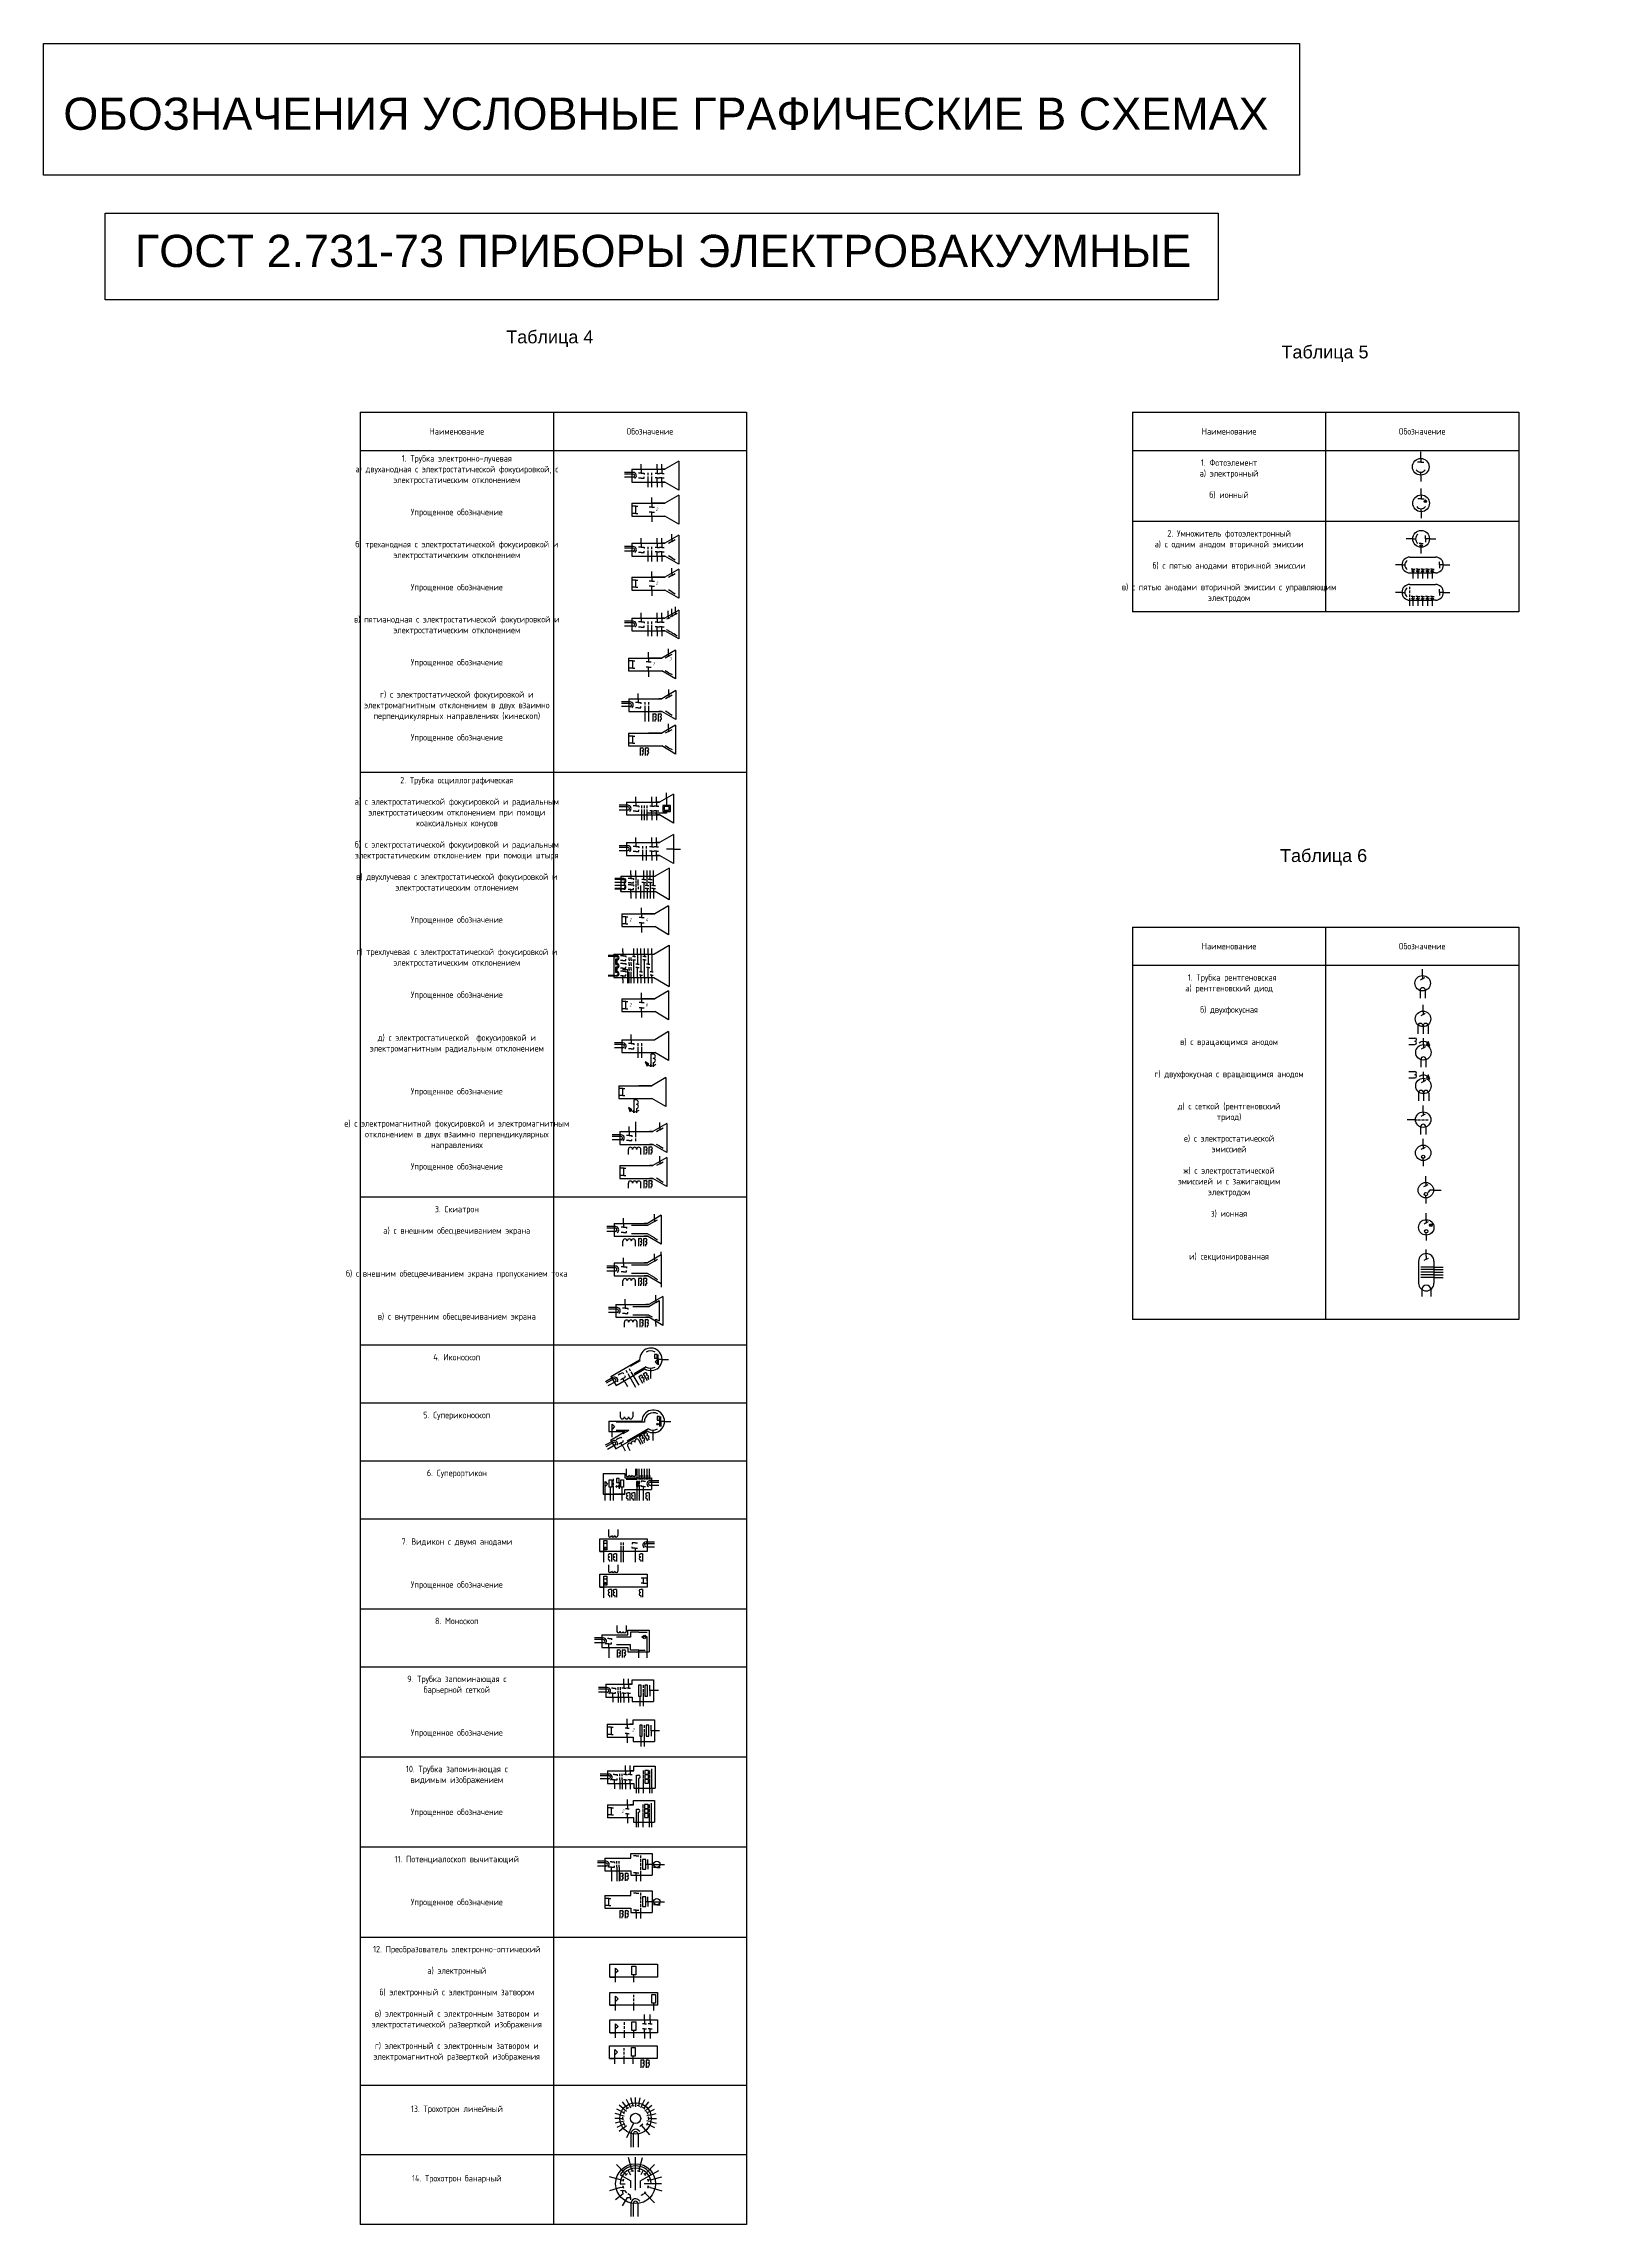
# Model space of a CAD drawing. Header units: millimetres. Extents: x -33 to 3443, y 207 to 2353.
# Drawn here: x 1912 to 3119, y 659 to 2353 of the extents above; entities that cross this region are included whole.
import ezdxf

# ---------------------------------------------------------------- set-up
doc = ezdxf.new("R2010")
doc.units = ezdxf.units.MM
doc.styles.get("Standard").update_dxf_attribs({"font": 'arial.ttf'})
pattern_1 = [(0, (0, 0), (0, 6.985), [5.08, -1.905]), (90, (0, 0), (-6.985, 4e-16), [5.08, -1.905])]
pattern_2 = [(0, (-0.328, -18.039), (0, 6.985), [5.08, -1.905]), (90, (-0.328, -18.039), (-6.985, 4e-16), [5.08, -1.905])]
pattern_3 = [(0, (0, -18.579), (0, 6.985), [5.08, -1.905]), (90, (0, -18.579), (-6.985, 4e-16), [5.08, -1.905])]

msp = doc.modelspace()

# ---------------------------------------------------------------- texts
at = {"attachment_point": 1}
for s, width, gutter_width, insert, char_height in [('ОБОЗНАЧЕНИЯ УСЛОВНЫЕ ГРАФИЧЕСКИЕ В СХЕМАХ', 1137.967, 125, (1927.6, 2311.3), 25), ('ГОСТ 2.731-73 ПРИБОРЫ ЭЛЕКТРОВАКУУМНЫЕ', 6862.284, 125, (1983.2, 2204.7), 25), ('Таблица 4', 390.034, 12.5, (2271.7, 2130.4), 10), ('Таблица 5', 390.034, 12.5, (2874, 2118.7), 10), ('{\\fGOST type A|b0|i1|c204|p34;2}', 5.325, 12.5, (2387.8, 1992.7), 2.5), ('{\\fGOST type A|b0|i1|c204|p34;2}', 5.325, 12.5, (2387.8, 1935.3), 2.5), ('{\\fGOST type A|b0|i1|c204|p34;2}', 5.325, 12.5, (2385.4, 1872.6), 2.5), ('{\\fGOST type A|b0|i1|c204|p34;3}', 5.325, 12.5, (2398.3, 1876.5), 2.5), ('Таблица 6', 390.034, 12.5, (2872.9, 1727.4), 10), ('{\\fGOST type A|b0|i1|c204|p34;2}', 5.325, 12.5, (2367.4, 1673.9), 2.5), ('{\\fGOST type A|b0|i1|c204|p34;4}', 5.325, 12.5, (2380, 1673.9), 2.5), ('{\\fGOST type A|b0|i1|c204|p34;2}', 5.325, 12.5, (2367.4, 1607.8), 2.5), ('{\\fGOST type A|b0|i1|c204|p34;6}', 5.325, 12.5, (2380, 1607.8), 2.5), ('{\\fGOST type A|b0|i1|c204|p34;2}', 5.325, 12.5, (2369.5, 1044.5), 2.5), ('{\\fGOST type A|b0|i1|c204|p34;2}', 5.325, 12.5, (2361.5, 981.2), 2.5)]:
    msp.add_mtext_dynamic_manual_height_columns(s, width=width, gutter_width=gutter_width, heights=[0], dxfattribs=dict(at, insert=insert, char_height=char_height))
at = {"color": 242, "true_color": 0xcd2027, "char_height": 5, "attachment_point": 2}
for s, heights, insert in [('\\pxqc;{\\fGOST type A|b0|i0|c204|p34;Наименование}', [17.6], (2233.3, 2054.5)), ('\\pxqc;{\\fGOST type A|b0|i0|c204|p34;Обозначение}', [17.6], (2383.3, 2054.5)), ('\\pxqc;{\\fGOST type A|b0|i0|c204|p34;Наименование}', [17.6], (2833.3, 2054.5)), ('\\pxqc;{\\fGOST type A|b0|i0|c204|p34;Обозначение}', [17.6], (2983.3, 2054.5)), ('\\pxqc;{\\fGOST type A|b0|i0|c204|p34;1.^IТрубка электронно-лучевая\\Pа) двуханодная с электростатической фокусировкой, с\\Pэлектростатическим отклонением\\P\\P\\PУпрощенное обозначение\\P\\P\\Pб) треханодная с электростатической фокусировкой и\\Pэлектростатическим отклонением\\P\\P\\PУпрощенное обозначение\\P\\P\\Pв) пятианодная с электростатической фокусировкой и\\Pэлектростатическим отклонением\\P\\P\\PУпрощенное обозначение\\P\\P\\Pг) с электростатической фокусировкой и электромагнитным отклонением в двух взаимно перпендикулярных направлениях (кинескоп)\\P\\PУпрощенное обозначение}', [245.7], (2233.3, 2033.5)), ('\\pxqc;{\\fGOST type A|b0|i0|c204|p34;1.^IФотоэлемент\\Pа) электронный\\P\\Pб) ионный}', [39.2], (2833.3, 2030.2)), ('\\pxqc;{\\fGOST type A|b0|i0|c204|p34;2.^IУмножитель фотоэлектронный\\Pа) с одним анодом вторичной эмиссии\\P\\Pб) с пятью анодами вторичной эмиссии\\P\\Pв) с пятью анодами вторичной эмиссии с управляющим\\Pэлектродом\\P}', [67.8], (2833.3, 1975.2)), ('\\pxqc;{\\fGOST type A|b0|i0|c204|p34;2.^IТрубка осциллографическая\\P\\Pа) с электростатической фокусировкой и радиальным\\Pэлектростатическим отклонением при помощи коаксиальных конусов\\P\\Pб) с электростатической фокусировкой и радиальным\\Pэлектростатическим отклонением при помощи штыря\\P\\Pв) двухлучевая с электростатической фокусировкой и электростатическим отлонением\\P\\P\\PУпрощенное обозначение\\P\\P\\Pг) трехлучевая с электростатической фокусировкой и электростатическим отклонением \\P\\P\\PУпрощенное обозначение\\P\\P\\P\\Pд) с электростатической  фокусировкой и электромагнитным радиальным отклонением\\P\\P\\P\\PУпрощенное обозначение\\P\\P\\Pе) с электромагнитной фокусировкой и электромагнитным\\Pотклонением в двух взаимно перпендикулярных направлениях\\P\\PУпрощенное обозначение}', [333.1], (2233.3, 1783.5)), ('\\pxqc;{\\fGOST type A|b0|i0|c204|p34;Наименование}', [17.6], (2833.3, 1654.5)), ('\\pxqc;{\\fGOST type A|b0|i0|c204|p34;Обозначение}', [17.6], (2983.3, 1654.5)), ('\\pxi-3,l4,qc,t4;{\\fGOST type A|b0|i0|c204|p34;1.^IТрубка рентгеновская\\P\\pi0,l0,tz;а) рентгеновский диод\\P\\Pб) двухфокусная\\P\\P\\Pв) с вращающимся анодом\\P\\P\\Pг) двухфокусная с вращающимся анодом\\P\\P\\Pд) с сеткой (рентгеновский\\Pтриод)\\P\\Pе) с электростатической\\Pэмиссией\\P\\Pж) с электростатической\\Pэмиссией и с зажигающим\\Pэлектродом\\P\\Pз) ионная\\P\\P\\P\\Pи) секционированная}', [269.3], (2833.3, 1630.2)), ('\\pxqc;{\\fGOST type A|b0|i0|c204|p34;3.^IСкиатрон\\P\\Pа) с внешним обесцвечиванием экрана\\P\\P\\P\\Pб) с внешним обесцвечиванием экрана пропусканием тока\\P\\P\\P\\Pв) с внутренним обесцвечиванием экрана}', [131.7], (2233.3, 1450.2)), ('{\\fGOST type A|b0|i0|c204|p34;4. Иконоскоп}', [23.2], (2233.3, 1335.2)), ('{\\fGOST type A|b0|i0|c204|p34;5. Супериконоскоп}', [23.2], (2233.3, 1290.2)), ('{\\fGOST type A|b0|i0|c204|p34;6. Суперортикон}', [23.2], (2233.3, 1245.2)), ('{\\fGOST type A|b0|i0|c204|p34;\\P7.^IВидикон с двумя анодами\\P\\P\\P\\PУпрощенное обозначение}', [59.6], (2233.3, 1200.2)), ('{\\fGOST type A|b0|i0|c204|p34;8.^IМоноскоп}', [23.2], (2233.3, 1130.2)), ('{\\fGOST type A|b0|i0|c204|p34;9.^IТрубка запоминающая с\\Pбарьерной сеткой\\P\\P\\P\\PУпрощенное обозначение}', [59.6], (2233.3, 1085.2)), ('{\\fGOST type A|b0|i0|c204|p34;10.^IТрубка запоминающая с\\Pвидимым изображением\\P\\P\\PУпрощенное обозначение}', [59.6], (2233.3, 1015.2)), ('{\\fGOST type A|b0|i0|c204|p34;11.^IПотенциалоскоп вычитающий\\P\\P\\P\\PУпрощенное обозначение}', [59.6], (2233.3, 945.2)), ('{\\fGOST type A|b0|i0|c204|p34;12.^IПреобразователь электронно-оптический\\P\\Pа) электронный\\P\\Pб) электронный с электронным затвором\\P\\Pв) электронный с электронным затвором и электростатической разверткой изображения\\P\\Pг) электронный с электронным затвором и электромагнитной разверткой изображения}', [103.7], (2233.3, 875.2)), ('{\\fGOST type A|b0|i0|c204|p34;13.^IТрохотрон линейный}', [23.2], (2233.3, 751.2)), ('{\\fGOST type A|b0|i0|c204|p34;14.^IТрохотрон банарный}', [23.2], (2233.3, 697.2))]:
    msp.add_mtext_dynamic_manual_height_columns(s, width=150, gutter_width=12.5, heights=heights, dxfattribs=dict(at, insert=insert))

# ---------------------------------------------------------------- hatches: boundary and pattern name
h = msp.add_hatch()
h.set_pattern_fill('ANGLE', color=256)
h.set_pattern_definition([(0, (-683.602, -0.808), (0, 6.985), [5.08, -1.905]), (90, (-683.602, -0.808), (-6.985, 4e-16), [5.08, -1.905])])
h.paths.add_polyline_path([(2411.6, 2011.7, -0.010761), (2411.8, 2011.5), (2412, 2011.5, 0.584546)])
h.paths.add_polyline_path([(2411.8, 2011.5, 0.010761), (2411.6, 2011.7, 0.262191), (2411.5, 2011.5, 0.267949), (2411.7, 2011.3)])
h.paths.add_polyline_path([(2411.8, 2011.5), (2411.7, 2011.3, 0.262191), (2411.9, 2011.3, 0.010761)])
h.paths.add_polyline_path([(2412, 2011.5), (2411.8, 2011.5, -0.010761), (2411.9, 2011.3, 0.273724)])
h = msp.add_hatch()
h.set_pattern_fill('ANGLE', color=256)
h.set_pattern_definition([(0, (-564.516, 65.4206), (0, 6.985), [5.08, -1.905]), (90, (-564.516, 65.4206), (-6.985, 4e-16), [5.08, -1.905])])
h.paths.add_polyline_path([(2412.6, 1989.2, 1), (2412.1, 1989.2, 1)])
at = {"true_color": 0x000000}
h = msp.add_hatch(color=18, dxfattribs=at)
h.dxf.hatch_style = 1
h.paths.add_polyline_path([(2984.8, 1997.7, 1), (2986.8, 1997.7, 1)])
h = msp.add_hatch()
h.set_pattern_fill('ANGLE', color=256)
h.set_pattern_definition([(0, (142.302, 72.771), (0, 6.985), [5.08, -1.905]), (90, (142.302, 72.771), (-6.985, 4e-16), [5.08, -1.905])])
h.paths.add_polyline_path([(3119.5, 1996.6, 1), (3118.9, 1996.6, 1)])
h = msp.add_hatch()
h.set_pattern_fill('ANGLE', color=256)
h.set_pattern_definition(pattern_1)
h.paths.add_polyline_path([(2956.5, 1924.3, 0.262191), (2956.4, 1924, 0.267949), (2956.5, 1923.8), (2956.7, 1924, 0.010761)])
h.paths.add_polyline_path([(2956.5, 1924.3, -0.010761), (2956.7, 1924), (2956.9, 1924, 0.584546)])
h.paths.add_polyline_path([(2956.9, 1924), (2956.7, 1924, -0.010761), (2956.8, 1923.8, 0.273724)])
h.paths.add_polyline_path([(2956.7, 1924), (2956.5, 1923.8, 0.262191), (2956.8, 1923.8, 0.010761)])
h = msp.add_hatch()
h.set_pattern_fill('ANGLE', color=256)
h.set_pattern_definition(pattern_1)
h.paths.add_polyline_path([(2977.2, 1924.3), (2977.2, 1924, -0.010761), (2977.3, 1923.8, 0.273724), (2977.4, 1924, 0.414214)])
h.paths.add_polyline_path([(2977.2, 1924.3, 0.13713), (2977, 1924.3, -0.010761), (2977.2, 1924)])
h.paths.add_polyline_path([(2977, 1924.3, 0.262191), (2976.9, 1924, 0.267949), (2977, 1923.8), (2977.2, 1924, 0.010761)])
h.paths.add_polyline_path([(2977.2, 1924), (2977, 1923.8, 0.262191), (2977.3, 1923.8, 0.010761)])
h = msp.add_hatch()
h.set_pattern_fill('ANGLE', color=256)
h.set_pattern_definition(pattern_2)
h.paths.add_polyline_path([(2956.2, 1906.2, 0.262191), (2956.1, 1906, 0.267949), (2956.2, 1905.8), (2956.3, 1906, 0.010761)])
h.paths.add_polyline_path([(2956.2, 1906.2, -0.010761), (2956.3, 1906), (2956.6, 1906, 0.584546)])
h.paths.add_polyline_path([(2956.6, 1906), (2956.3, 1906, -0.010761), (2956.5, 1905.8, 0.273724)])
h.paths.add_polyline_path([(2956.3, 1906), (2956.2, 1905.8, 0.262191), (2956.5, 1905.8, 0.010761)])
h = msp.add_hatch()
h.set_pattern_fill('ANGLE', color=256)
h.set_pattern_definition(pattern_2)
h.paths.add_polyline_path([(2976.8, 1906.3), (2976.8, 1906, -0.010761), (2977, 1905.8, 0.273724), (2977.1, 1906, 0.414214)])
h.paths.add_polyline_path([(2976.8, 1906.3, 0.13713), (2976.7, 1906.2, -0.010761), (2976.8, 1906)])
h.paths.add_polyline_path([(2976.7, 1906.2, 0.262191), (2976.6, 1906, 0.267949), (2976.7, 1905.8), (2976.8, 1906, 0.010761)])
h.paths.add_polyline_path([(2976.8, 1906), (2976.7, 1905.8, 0.262191), (2977, 1905.8, 0.010761)])
h = msp.add_hatch()
h.set_pattern_fill('ANGLE', color=256)
h.set_pattern_definition([(0, (2.027, -20.98), (0, 6.985), [5.08, -1.905]), (90, (2.027, -20.98), (-6.985, 4e-16), [5.08, -1.905])])
h.paths.add_polyline_path([(2979.2, 1903.3), (2979.2, 1903.1, -0.010761), (2979.3, 1902.8, 0.273724), (2979.4, 1903.1, 0.414214)])
h.paths.add_polyline_path([(2979.2, 1903.3, 0.13713), (2979, 1903.3, -0.010761), (2979.2, 1903.1)])
h.paths.add_polyline_path([(2979, 1903.3, 0.262191), (2978.9, 1903.1, 0.267949), (2979.1, 1902.8), (2979.2, 1903.1, 0.010761)])
h.paths.add_polyline_path([(2979.2, 1903.1), (2979.1, 1902.8, 0.262191), (2979.3, 1902.8, 0.010761)])
h = msp.add_hatch()
h.set_pattern_fill('ANGLE', color=256)
h.set_pattern_definition(pattern_1)
h.paths.add_polyline_path([(2979.2, 1903.3, -0.010761), (2979.2, 1903.1), (2979.4, 1903.1, 0.420531)])
h.paths.add_polyline_path([(2979.2, 1903.3, 0.407924), (2978.9, 1903.1, 0.407924), (2979.2, 1902.8, 0.021524)])
h.paths.add_polyline_path([(2979.4, 1903.1), (2979.2, 1903.1, -0.010761), (2979.2, 1902.8, 0.420531)])
h = msp.add_hatch()
h.set_pattern_fill('ANGLE', color=256)
h.set_pattern_definition(pattern_3)
h.paths.add_polyline_path([(2183.3, 1676.3, -0.010761), (2183.4, 1676.1), (2183.7, 1676.1, 0.584546)])
h.paths.add_polyline_path([(2183.3, 1676.3, 0.262191), (2183.2, 1676.1, 0.267949), (2183.3, 1675.8), (2183.4, 1676.1, 0.010761)])
h.paths.add_polyline_path([(2183.4, 1676.1), (2183.3, 1675.8, 0.262191), (2183.5, 1675.8, 0.010761)])
h.paths.add_polyline_path([(2183.7, 1676.1), (2183.4, 1676.1, -0.010761), (2183.5, 1675.8, 0.273724)])
h.paths.add_polyline_path([(2203.9, 1676.3, 0.13713), (2203.8, 1676.3, -0.010761), (2203.9, 1676.1)])
h.paths.add_polyline_path([(2203.8, 1676.3, 0.262191), (2203.6, 1676.1, 0.267949), (2203.8, 1675.8), (2203.9, 1676.1, 0.010761)])
h.paths.add_polyline_path([(2203.9, 1676.1), (2203.8, 1675.8, 0.262191), (2204, 1675.8, 0.010761)])
h.paths.add_polyline_path([(2203.9, 1676.3), (2203.9, 1676.1, -0.010761), (2204, 1675.8, 0.273724), (2204.1, 1676.1, 0.414214)])
h = msp.add_hatch()
h.set_pattern_fill('ANGLE', color=256)
h.set_pattern_definition(pattern_3)
h.paths.add_polyline_path([(2155.3, 1643), (2155, 1643, -0.010761), (2155, 1642.8, 0.420531)])
h.paths.add_polyline_path([(2155, 1643.3, -0.010761), (2155, 1643), (2155.3, 1643, 0.420531)])
h.paths.add_polyline_path([(2155, 1643.3, 0.407924), (2154.8, 1643, 0.407924), (2155, 1642.8, 0.021524)])
h = msp.add_hatch(color=18, dxfattribs=at)
h.dxf.hatch_style = 1
h.paths.add_polyline_path([(2989.3, 1574.7), (2987.9, 1578), (2987.7, 1576.7), (2986.6, 1576.5)])
h = msp.add_hatch(color=18, dxfattribs=at)
h.dxf.hatch_style = 1
h.paths.add_polyline_path([(2379.6, 1562.2), (2381.1, 1558.9), (2381.3, 1560.2), (2382.4, 1560.4)])
h = msp.add_hatch(color=18, dxfattribs=at)
h.dxf.hatch_style = 1
h.paths.add_polyline_path([(2989.3, 1548.7), (2987.9, 1552), (2987.7, 1550.7), (2986.6, 1550.4)])
h = msp.add_hatch(color=18, dxfattribs=at)
h.dxf.hatch_style = 1
h.paths.add_polyline_path([(2366.6, 1526.6), (2368, 1523.3), (2368.2, 1524.6), (2369.3, 1524.8)])
h = msp.add_hatch(color=18, dxfattribs=at)
h.dxf.hatch_style = 1
h.paths.add_polyline_path([(2989.1, 1435.2, 1), (2991.1, 1435.2, 1)])

# ---------------------------------------------------------------- linework, layer by layer
for p, q in [((2158.3, 2066.9), (2458.3, 2066.9)), ((2158.3, 2066.9), (2158.3, 658.9)), ((2308.3, 2066.9), (2308.3, 658.9)), ((2458.3, 2066.9), (2458.3, 658.9)), ((2758.3, 2066.9), (3058.3, 2066.9)), ((2758.3, 2066.9), (2758.3, 1911.9)), ((2908.3, 2066.9), (2908.3, 1911.9)), ((3058.3, 2066.9), (3058.3, 1911.9)), ((2458.3, 2036.9), (2158.3, 2036.9)), ((3058.3, 2036.9), (2758.3, 2036.9)), ((2982.2, 2031), (2982.2, 2036)), ((2370.3, 2020.1), (2363.5, 2020.1)), ((2370.3, 2018.8), (2363.5, 2018.8)), ((2369.3, 2022.6), (2395, 2022.6)), ((2369.3, 2022.6), (2369.3, 2012.6)), ((2369.3, 2022.6), (2376.5, 2022.6)), ((2376.5, 2019.6), (2374.5, 2019.6)), ((2376.5, 2019.6), (2374.5, 2019.6)), ((2376.5, 2022.6), (2376.5, 2026.6)), ((2376.5, 2022.6), (2376.5, 2019.6)), ((2376.5, 2019.6), (2378.8, 2019.6)), ((2376.5, 2019.6), (2378.8, 2019.6)), ((2378.8, 2019.6), (2378.8, 2018.6)), ((2378.8, 2019.6), (2378.8, 2018.6)), ((2378.8, 2015.6), (2378.8, 2016.6)), ((2381.8, 2019.9), (2381.8, 2017.9)), ((2381.8, 2016.9), (2381.8, 2008.6)), ((2384.5, 2019.9), (2384.5, 2017.9)), ((2384.5, 2016.9), (2384.5, 2008.6)), ((2389, 2019.3), (2387.3, 2019.3)), ((2389, 2022.6), (2389, 2026.6)), ((2389, 2022.6), (2389, 2019.3)), ((2389, 2019.3), (2390.8, 2019.3)), ((2392.5, 2019.3), (2390.8, 2019.3)), ((2392.5, 2022.6), (2392.5, 2026.6)), ((2395, 2022.6), (2392.5, 2022.6)), ((2392.5, 2022.6), (2392.5, 2019.3)), ((2392.5, 2019.3), (2394.3, 2019.3)), ((2405.8, 2028.8), (2395, 2022.6)), ((2405.8, 2028.8), (2405.8, 2006.3)), ((2982.2, 2028), (2979.7, 2028)), ((2982.2, 2031), (2982.2, 2028)), ((2982.2, 2028), (2984.7, 2028)), ((2982.2, 2018), (2982.2, 2020.3)), ((2982.2, 2018), (2982.2, 2013)), ((2370.3, 2016.3), (2363.5, 2016.3)), ((2369.3, 2012.6), (2395, 2012.6)), ((2376.5, 2015.6), (2374.5, 2015.6)), ((2376.5, 2015.6), (2378.8, 2015.6)), ((2384.8, 1996.1), (2384.8, 2000.6)), ((2389, 2015.8), (2387.3, 2015.8)), ((2389, 2012.6), (2389, 2015.8)), ((2389, 2015.8), (2390.8, 2015.8)), ((2389, 2012.6), (2389, 2008.6)), ((2392.5, 2015.8), (2390.8, 2015.8)), ((2392.5, 2012.6), (2392.5, 2015.8)), ((2392.5, 2015.8), (2394.3, 2015.8)), ((2395, 2012.6), (2392.5, 2012.6)), ((2392.5, 2012.6), (2392.5, 2008.6)), ((2405.8, 2006.3), (2395, 2012.6)), ((2405.8, 2002.3), (2395, 1996.1)), ((2405.8, 2002.3), (2405.8, 1979.8)), ((2982.5, 1999.6), (2980, 1999.6)), ((2982.5, 2002.6), (2982.5, 2007.6)), ((2982.5, 2002.6), (2982.5, 1999.6)), ((2982.5, 1999.6), (2985, 1999.6)), ((2369.3, 1996.1), (2395, 1996.1)), ((2369.3, 1996.1), (2369.3, 1986.1)), ((2372.5, 1993.8), (2369.3, 1993.8)), ((2372.5, 1988.3), (2369.3, 1988.3)), ((2369.3, 1986.1), (2395, 1986.1)), ((2372.5, 1988.3), (2372.5, 1993.8)), ((2372.5, 1993.8), (2374, 1993.8)), ((2372.5, 1988.3), (2374, 1988.3)), ((2384.8, 1993.1), (2382.8, 1993.1)), ((2384.8, 1989.1), (2382.8, 1989.1)), ((2395, 1996.1), (2384.8, 1996.1)), ((2384.8, 1996.1), (2384.8, 1993.1)), ((2384.8, 1993.1), (2386.8, 1993.1)), ((2384.8, 1986.1), (2384.8, 1989.1)), ((2384.8, 1989.1), (2386.8, 1989.1)), ((2384.8, 1986.1), (2384.8, 1981.6)), ((2405.8, 1979.8), (2395, 1986.1)), ((2982.5, 1989.6), (2982.5, 1991.8)), ((2982.5, 1989.6), (2982.5, 1984.6)), ((2376.5, 1965), (2376.5, 1969)), ((2389, 1965), (2389, 1969)), ((2392.5, 1965), (2392.5, 1969)), ((2405.8, 1971.3), (2395, 1965)), ((2400.4, 1966.4), (2397.8, 1964.9)), ((2400.4, 1968.2), (2400.4, 1972.2)), ((2400.4, 1968.2), (2400.4, 1966.4)), ((2400.4, 1966.4), (2403, 1967.9)), ((2405.8, 1971.3), (2405.8, 1948.8)), ((2405.8, 1971.3), (2405.8, 1969.8)), ((2405.8, 1971.3), (2405.8, 1969.5)), ((3058.3, 1981.9), (2758.3, 1981.9)), ((2976, 1968.5), (2971, 1968.5)), ((2976, 1968.5), (2978.3, 1968.5)), ((2986, 1968.5), (2986, 1971)), ((2989, 1968.5), (2986, 1968.5)), ((2986, 1968.5), (2986, 1966)), ((2989, 1968.5), (2994, 1968.5)), ((2370.3, 1962.5), (2363.5, 1962.5)), ((2370.3, 1961.3), (2363.5, 1961.3)), ((2370.3, 1958.8), (2363.5, 1958.8)), ((2369.3, 1965), (2395, 1965)), ((2369.3, 1965), (2369.3, 1955)), ((2369.3, 1965), (2376.5, 1965)), ((2369.3, 1955), (2395, 1955)), ((2376.5, 1962), (2374.5, 1962)), ((2376.5, 1962), (2374.5, 1962)), ((2376.5, 1958), (2374.5, 1958)), ((2376.5, 1965), (2376.5, 1962)), ((2376.5, 1962), (2378.8, 1962)), ((2376.5, 1962), (2378.8, 1962)), ((2376.5, 1958), (2378.8, 1958)), ((2378.8, 1962), (2378.8, 1961)), ((2378.8, 1962), (2378.8, 1961)), ((2378.8, 1958), (2378.8, 1959)), ((2381.8, 1962.4), (2381.8, 1960.4)), ((2381.8, 1959.4), (2381.8, 1951)), ((2384.5, 1962.4), (2384.5, 1960.4)), ((2384.5, 1959.4), (2384.5, 1951)), ((2389, 1961.8), (2387.3, 1961.8)), ((2389, 1958.3), (2387.3, 1958.3)), ((2389, 1965), (2389, 1961.8)), ((2389, 1961.8), (2390.8, 1961.8)), ((2389, 1955), (2389, 1958.3)), ((2389, 1958.3), (2390.8, 1958.3)), ((2389, 1955), (2389, 1951)), ((2392.5, 1961.8), (2390.8, 1961.8)), ((2392.5, 1958.3), (2390.8, 1958.3)), ((2395, 1965), (2392.5, 1965)), ((2392.5, 1965), (2392.5, 1961.8)), ((2392.5, 1961.8), (2394.3, 1961.8)), ((2392.5, 1955), (2392.5, 1958.3)), ((2392.5, 1958.3), (2394.3, 1958.3)), ((2395, 1955), (2392.5, 1955)), ((2392.5, 1955), (2392.5, 1951)), ((2405.8, 1948.8), (2395, 1955)), ((2400.4, 1953.7), (2397.8, 1955.2)), ((2400.4, 1953.7), (2403, 1952.2)), ((2973.7, 1954.3), (2993.7, 1954.3)), ((2982.5, 1964.8), (2981, 1964.8)), ((2982.5, 1962.8), (2982.5, 1964.8)), ((2982.5, 1964.8), (2984, 1964.8)), ((2982.5, 1957), (2982.5, 1962.8)), ((2996.9, 1948.2), (2996.9, 1950.7)), ((2369.3, 1938.7), (2395, 1938.7)), ((2369.3, 1938.7), (2369.3, 1928.7)), ((2372.5, 1936.4), (2369.3, 1936.4)), ((2372.5, 1930.9), (2372.5, 1936.4)), ((2372.5, 1936.4), (2374, 1936.4)), ((2384.8, 1935.7), (2382.8, 1935.7)), ((2384.8, 1931.7), (2382.8, 1931.7)), ((2384.8, 1938.7), (2384.8, 1943.2)), ((2395, 1938.7), (2384.8, 1938.7)), ((2384.8, 1938.7), (2384.8, 1935.7)), ((2384.8, 1935.7), (2386.8, 1935.7)), ((2384.8, 1928.7), (2384.8, 1931.7)), ((2384.8, 1931.7), (2386.8, 1931.7)), ((2405.8, 1944.9), (2395, 1938.7)), ((2400.4, 1940), (2397.8, 1938.5)), ((2400.4, 1941.8), (2400.4, 1945.8)), ((2400.4, 1941.8), (2400.4, 1940)), ((2400.4, 1940), (2403, 1941.5)), ((2405.8, 1944.9), (2405.8, 1922.4)), ((2967.6, 1948.2), (2962.6, 1948.2)), ((2967.6, 1948.2), (2969.9, 1948.2)), ((2973.7, 1942.1), (2976.2, 1942.1)), ((2973.7, 1933), (2993.7, 1933)), ((2976.2, 1944.9), (2974.7, 1944.9)), ((2976.2, 1942.9), (2976.2, 1944.9)), ((2976.2, 1944.9), (2977.7, 1944.9)), ((2976.2, 1942.1), (2976.2, 1942.9)), ((2976.2, 1942.1), (2976.2, 1937.8)), ((2976.2, 1942.1), (2991.2, 1942.1)), ((2980, 1944.9), (2978.5, 1944.9)), ((2980, 1942.9), (2980, 1944.9)), ((2980, 1944.9), (2981.5, 1944.9)), ((2980, 1942.1), (2980, 1942.9)), ((2980, 1942.1), (2980, 1937.8)), ((2983.7, 1944.9), (2982.2, 1944.9)), ((2983.7, 1942.9), (2983.7, 1944.9)), ((2983.7, 1944.9), (2985.2, 1944.9)), ((2983.7, 1942.1), (2983.7, 1942.9)), ((2983.7, 1942.1), (2983.7, 1937.8)), ((2987.5, 1944.9), (2986, 1944.9)), ((2987.5, 1942.9), (2987.5, 1944.9)), ((2987.5, 1944.9), (2989, 1944.9)), ((2987.5, 1942.1), (2987.5, 1942.9)), ((2987.5, 1942.1), (2987.5, 1937.8)), ((2991.2, 1944.9), (2989.7, 1944.9)), ((2991.2, 1942.9), (2991.2, 1944.9)), ((2991.2, 1944.9), (2992.7, 1944.9)), ((2991.2, 1942.1), (2991.2, 1942.9)), ((2993.7, 1942.1), (2991.2, 1942.1)), ((2991.2, 1942.1), (2991.2, 1937.8)), ((2999.9, 1948.2), (2996.9, 1948.2)), ((2996.9, 1948.2), (2996.9, 1945.7)), ((2999.9, 1948.2), (3004.9, 1948.2)), ((2372.5, 1930.9), (2369.3, 1930.9)), ((2369.3, 1928.7), (2395, 1928.7)), ((2372.5, 1930.9), (2374, 1930.9)), ((2384.8, 1928.7), (2384.8, 1924.2)), ((2405.8, 1922.4), (2395, 1928.7)), ((2400.4, 1927.3), (2397.8, 1928.8)), ((2400.4, 1927.3), (2403, 1925.8)), ((2403.1, 1911.7), (2403.1, 1915.7)), ((2967.6, 1926.9), (2962.6, 1926.9)), ((2967.6, 1926.9), (2969.9, 1926.9)), ((2973.7, 1929.3), (2973.7, 1931.3)), ((2973.7, 1926.3), (2973.7, 1928.3)), ((2973.7, 1923.3), (2973.7, 1925.3)), ((2973.7, 1916.5), (2973.7, 1922.3)), ((2973.7, 1920.8), (2976.2, 1920.8)), ((2976.2, 1923.6), (2974.7, 1923.6)), ((2976.2, 1921.6), (2976.2, 1923.6)), ((2976.2, 1923.6), (2977.7, 1923.6)), ((2976.2, 1920.8), (2976.2, 1921.6)), ((2976.2, 1920.8), (2976.2, 1916.5)), ((2976.2, 1920.8), (2991.2, 1920.8)), ((2980, 1923.6), (2978.5, 1923.6)), ((2980, 1921.6), (2980, 1923.6)), ((2980, 1923.6), (2981.5, 1923.6)), ((2980, 1920.8), (2980, 1921.6)), ((2980, 1920.8), (2980, 1916.5)), ((2983.7, 1923.6), (2982.2, 1923.6)), ((2983.7, 1921.6), (2983.7, 1923.6)), ((2983.7, 1923.6), (2985.2, 1923.6)), ((2983.7, 1920.8), (2983.7, 1921.6)), ((2983.7, 1920.8), (2983.7, 1916.5)), ((2987.5, 1923.6), (2986, 1923.6)), ((2987.5, 1921.6), (2987.5, 1923.6)), ((2987.5, 1923.6), (2989, 1923.6)), ((2987.5, 1920.8), (2987.5, 1921.6)), ((2987.5, 1920.8), (2987.5, 1916.5)), ((2991.2, 1923.6), (2989.7, 1923.6)), ((2991.2, 1921.6), (2991.2, 1923.6)), ((2991.2, 1923.6), (2992.7, 1923.6)), ((2991.2, 1920.8), (2991.2, 1921.6)), ((2993.7, 1920.8), (2991.2, 1920.8)), ((2991.2, 1920.8), (2991.2, 1916.5)), ((2996.9, 1926.9), (2996.9, 1929.4)), ((2999.9, 1926.9), (2996.9, 1926.9)), ((2996.9, 1926.9), (2996.9, 1924.4)), ((2999.9, 1926.9), (3004.9, 1926.9)), ((2370.3, 1904.4), (2363.5, 1904.4)), ((2370.3, 1903.2), (2363.5, 1903.2)), ((2370.3, 1900.7), (2363.5, 1900.7)), ((2369.3, 1906.9), (2395, 1906.9)), ((2369.3, 1906.9), (2369.3, 1896.9)), ((2369.3, 1906.9), (2376.5, 1906.9)), ((2376.5, 1903.9), (2374.5, 1903.9)), ((2376.5, 1903.9), (2374.5, 1903.9)), ((2376.5, 1899.9), (2374.5, 1899.9)), ((2376.5, 1906.9), (2376.5, 1910.9)), ((2376.5, 1906.9), (2376.5, 1903.9)), ((2376.5, 1903.9), (2378.8, 1903.9)), ((2376.5, 1903.9), (2378.8, 1903.9)), ((2376.5, 1899.9), (2378.8, 1899.9)), ((2378.8, 1903.9), (2378.8, 1902.9)), ((2378.8, 1903.9), (2378.8, 1902.9)), ((2378.8, 1899.9), (2378.8, 1900.9)), ((2381.8, 1904.3), (2381.8, 1902.3)), ((2381.8, 1901.3), (2381.8, 1892.9)), ((2384.5, 1904.3), (2384.5, 1902.3)), ((2384.5, 1901.3), (2384.5, 1892.9)), ((2389, 1903.7), (2387.3, 1903.7)), ((2389, 1900.2), (2387.3, 1900.2)), ((2389, 1906.9), (2389, 1910.9)), ((2389, 1906.9), (2389, 1903.7)), ((2389, 1903.7), (2390.8, 1903.7)), ((2389, 1896.9), (2389, 1900.2)), ((2389, 1900.2), (2390.8, 1900.2)), ((2392.5, 1903.7), (2390.8, 1903.7)), ((2392.5, 1900.2), (2390.8, 1900.2)), ((2392.5, 1906.9), (2392.5, 1910.9)), ((2395, 1906.9), (2392.5, 1906.9)), ((2392.5, 1906.9), (2392.5, 1903.7)), ((2392.5, 1903.7), (2394.3, 1903.7)), ((2392.5, 1896.9), (2392.5, 1900.2)), ((2392.5, 1900.2), (2394.3, 1900.2)), ((2405.8, 1913.2), (2395, 1906.9)), ((2397.6, 1906.7), (2396.3, 1906)), ((2397.6, 1897.2), (2396.3, 1897.9)), ((2397.6, 1908.5), (2397.6, 1912.5)), ((2397.6, 1908.5), (2397.6, 1906.7)), ((2397.6, 1906.7), (2398.9, 1907.5)), ((2400.4, 1908.3), (2399.1, 1907.6)), ((2400.4, 1910.1), (2400.4, 1914.1)), ((2400.4, 1910.1), (2400.4, 1908.3)), ((2400.4, 1908.3), (2401.7, 1909.1)), ((2403.1, 1909.9), (2401.8, 1909.2)), ((2403.1, 1911.7), (2403.1, 1909.9)), ((2403.1, 1909.9), (2404.4, 1910.7)), ((2405.8, 1913.2), (2405.8, 1890.7)), ((3058.3, 1911.9), (2758.3, 1911.9)), ((2369.3, 1896.9), (2395, 1896.9)), ((2389, 1896.9), (2389, 1892.9)), ((2395, 1896.9), (2392.5, 1896.9)), ((2392.5, 1896.9), (2392.5, 1892.9)), ((2403.3, 1882.1), (2392.6, 1875.9)), ((2405.8, 1890.7), (2395, 1896.9)), ((2397.6, 1897.2), (2398.9, 1896.4)), ((2397.9, 1879), (2397.9, 1883)), ((2400.4, 1895.6), (2399.1, 1896.3)), ((2400.4, 1895.6), (2401.7, 1894.8)), ((2403.1, 1894), (2401.8, 1894.7)), ((2403.1, 1894), (2404.4, 1893.2)), ((2403.3, 1882.1), (2403.3, 1859.6)), ((2366.8, 1875.9), (2392.6, 1875.9)), ((2366.8, 1875.9), (2366.8, 1865.9)), ((2370.1, 1873.6), (2366.8, 1873.6)), ((2370.1, 1868.1), (2366.8, 1868.1)), ((2366.8, 1865.9), (2392.6, 1865.9)), ((2370.1, 1868.1), (2370.1, 1873.6)), ((2370.1, 1873.6), (2371.6, 1873.6)), ((2370.1, 1868.1), (2371.6, 1868.1)), ((2382.3, 1872.9), (2380.3, 1872.9)), ((2382.3, 1868.9), (2380.3, 1868.9)), ((2382.3, 1875.9), (2382.3, 1880.4)), ((2392.6, 1875.9), (2382.3, 1875.9)), ((2382.3, 1875.9), (2382.3, 1872.9)), ((2382.3, 1872.9), (2384.3, 1872.9)), ((2382.3, 1865.9), (2382.3, 1868.9)), ((2382.3, 1868.9), (2384.3, 1868.9)), ((2382.3, 1865.9), (2382.3, 1861.4)), ((2403.3, 1859.6), (2392.6, 1865.9)), ((2397.9, 1877.3), (2395.3, 1875.7)), ((2397.9, 1864.5), (2395.3, 1866)), ((2397.9, 1879), (2397.9, 1877.3)), ((2397.9, 1877.3), (2400.5, 1878.8)), ((2397.9, 1864.5), (2400.5, 1863)), ((2374.2, 1844.3), (2374.2, 1848.3)), ((2403.4, 1850.6), (2392.7, 1844.3)), ((2398, 1847.5), (2398, 1851.5)), ((2398, 1847.5), (2398, 1845.7)), ((2398, 1845.7), (2400.6, 1847.2)), ((2403.4, 1850.6), (2403.4, 1828.1)), ((2367.9, 1841.8), (2361.2, 1841.8)), ((2367.9, 1840.6), (2361.2, 1840.6)), ((2367.9, 1838.1), (2361.2, 1838.1)), ((2366.9, 1844.3), (2392.7, 1844.3)), ((2366.9, 1844.3), (2366.9, 1834.3)), ((2366.9, 1844.3), (2374.2, 1844.3)), ((2366.9, 1834.3), (2392.7, 1834.3)), ((2374.2, 1841.3), (2372.2, 1841.3)), ((2374.2, 1841.3), (2372.2, 1841.3)), ((2374.2, 1837.3), (2372.2, 1837.3)), ((2374.2, 1844.3), (2374.2, 1841.3)), ((2374.2, 1841.3), (2376.4, 1841.3)), ((2374.2, 1841.3), (2376.4, 1841.3)), ((2374.2, 1837.3), (2376.4, 1837.3)), ((2376.4, 1841.3), (2376.4, 1840.3)), ((2376.4, 1841.3), (2376.4, 1840.3)), ((2376.4, 1837.3), (2376.4, 1838.3)), ((2379.4, 1841.7), (2379.4, 1839.7)), ((2379.4, 1838.7), (2379.4, 1826.6)), ((2382.2, 1841.7), (2382.2, 1839.7)), ((2382.2, 1838.7), (2382.2, 1826.6)), ((2382.2, 1834.3), (2385.7, 1834.3)), ((2385.7, 1832.6), (2387.2, 1832.6)), ((2385.7, 1832.6), (2385.7, 1826.6)), ((2389.7, 1832.6), (2391.2, 1832.6)), ((2389.7, 1832.6), (2389.7, 1826.6)), ((2392.7, 1844.3), (2390.2, 1844.3)), ((2392.7, 1834.3), (2390.2, 1834.3)), ((2403.4, 1828.1), (2392.7, 1834.3)), ((2398, 1845.7), (2395.5, 1844.2)), ((2398, 1833), (2395.5, 1834.5)), ((2398, 1833), (2400.6, 1831.5)), ((2366.8, 1817.6), (2392.6, 1817.6)), ((2366.8, 1817.6), (2366.8, 1807.6)), ((2370.1, 1815.3), (2366.8, 1815.3)), ((2370.1, 1809.8), (2370.1, 1815.3)), ((2370.1, 1815.3), (2371.6, 1815.3)), ((2392.6, 1817.6), (2382.3, 1817.6)), ((2387.2, 1827.8), (2387.2, 1826.6)), ((2391.2, 1827.8), (2391.2, 1826.6)), ((2403.3, 1823.8), (2392.6, 1817.6)), ((2397.9, 1818.9), (2395.3, 1817.4)), ((2397.9, 1820.7), (2397.9, 1824.7)), ((2397.9, 1820.7), (2397.9, 1818.9)), ((2397.9, 1818.9), (2400.5, 1820.4)), ((2403.3, 1823.8), (2403.3, 1801.3)), ((2370.1, 1809.8), (2366.8, 1809.8)), ((2366.8, 1807.6), (2392.6, 1807.6)), ((2370.1, 1809.8), (2371.6, 1809.8)), ((2375.7, 1806.1), (2377.2, 1806.1)), ((2375.7, 1806.1), (2375.7, 1800.1)), ((2377.2, 1801.3), (2377.2, 1800.1)), ((2379.7, 1806.1), (2381.2, 1806.1)), ((2379.7, 1806.1), (2379.7, 1800.1)), ((2381.2, 1801.3), (2381.2, 1800.1)), ((2403.3, 1801.3), (2392.6, 1807.6)), ((2397.9, 1806.2), (2395.3, 1807.7)), ((2397.9, 1806.2), (2400.5, 1804.7)), ((2458.3, 1786.9), (2158.3, 1786.9)), ((2365.2, 1764), (2390.9, 1764)), ((2365.2, 1764), (2365.2, 1754)), ((2365.2, 1764), (2372.4, 1764)), ((2372.4, 1764), (2372.4, 1768)), ((2372.4, 1764), (2372.4, 1761)), ((2384.9, 1764), (2384.9, 1768)), ((2384.9, 1764), (2384.9, 1760.7)), ((2388.4, 1764), (2388.4, 1768)), ((2390.9, 1764), (2388.4, 1764)), ((2388.4, 1764), (2388.4, 1760.7)), ((2401.7, 1770.2), (2390.9, 1764)), ((2396.3, 1767.1), (2396.3, 1771.1)), ((2396.3, 1767.1), (2396.3, 1761.4)), ((2401.7, 1770.2), (2401.7, 1747.7)), ((2366.2, 1761.5), (2359.4, 1761.5)), ((2366.2, 1760.2), (2359.4, 1760.2)), ((2366.2, 1757.7), (2359.4, 1757.7)), ((2365.2, 1754), (2390.9, 1754)), ((2372.4, 1761), (2370.4, 1761)), ((2372.4, 1761), (2370.4, 1761)), ((2372.4, 1757), (2370.4, 1757)), ((2372.4, 1761), (2374.7, 1761)), ((2372.4, 1761), (2374.7, 1761)), ((2372.4, 1757), (2374.7, 1757)), ((2374.7, 1761), (2374.7, 1760)), ((2374.7, 1761), (2374.7, 1760)), ((2374.7, 1757), (2374.7, 1758)), ((2376.9, 1761.3), (2376.9, 1759.3)), ((2376.9, 1758.3), (2376.9, 1750)), ((2378.9, 1761.3), (2378.9, 1759.3)), ((2378.9, 1758.3), (2378.9, 1750)), ((2380.9, 1761.3), (2380.9, 1759.3)), ((2380.9, 1758.3), (2380.9, 1750)), ((2396.3, 1755.4), (2380.9, 1755.4)), ((2384.9, 1760.7), (2383.2, 1760.7)), ((2384.9, 1757.2), (2383.2, 1757.2)), ((2384.9, 1760.7), (2386.7, 1760.7)), ((2384.9, 1754), (2384.9, 1757.2)), ((2384.9, 1757.2), (2386.7, 1757.2)), ((2384.9, 1754), (2384.9, 1750)), ((2388.4, 1760.7), (2386.7, 1760.7)), ((2388.4, 1757.2), (2386.7, 1757.2)), ((2388.4, 1760.7), (2390.2, 1760.7)), ((2388.4, 1754), (2388.4, 1757.2)), ((2388.4, 1757.2), (2390.2, 1757.2)), ((2390.9, 1754), (2388.4, 1754)), ((2388.4, 1754), (2388.4, 1750)), ((2401.7, 1747.7), (2390.9, 1754)), ((2396.3, 1761.4), (2393.3, 1761.4)), ((2393.3, 1761.4), (2393.3, 1756.6)), ((2393.3, 1756.6), (2399.3, 1756.6)), ((2396.3, 1760.4), (2394.3, 1760.4)), ((2394.3, 1760.4), (2394.3, 1757.6)), ((2394.3, 1757.6), (2398.3, 1757.6)), ((2399.3, 1761.4), (2396.3, 1761.4)), ((2396.3, 1761.4), (2396.3, 1760.4)), ((2398.3, 1760.4), (2396.3, 1760.4)), ((2396.3, 1756.6), (2396.3, 1755.4)), ((2398.3, 1757.6), (2398.3, 1760.4)), ((2399.3, 1756.6), (2399.3, 1761.4)), ((2366.1, 1730), (2359.4, 1730)), ((2366.1, 1728.7), (2359.4, 1728.7)), ((2365.1, 1732.5), (2390.9, 1732.5)), ((2365.1, 1732.5), (2365.1, 1722.5)), ((2365.1, 1732.5), (2372.4, 1732.5)), ((2372.4, 1729.5), (2370.4, 1729.5)), ((2372.4, 1729.5), (2370.4, 1729.5)), ((2372.4, 1732.5), (2372.4, 1736.5)), ((2372.4, 1732.5), (2372.4, 1729.5)), ((2372.4, 1729.5), (2374.6, 1729.5)), ((2372.4, 1729.5), (2374.6, 1729.5)), ((2374.6, 1729.5), (2374.6, 1728.5)), ((2374.6, 1729.5), (2374.6, 1728.5)), ((2377.6, 1729.8), (2377.6, 1727.8)), ((2380.4, 1729.8), (2380.4, 1727.8)), ((2384.9, 1729.2), (2383.1, 1729.2)), ((2384.9, 1732.5), (2384.9, 1736.5)), ((2384.9, 1732.5), (2384.9, 1729.2)), ((2384.9, 1729.2), (2386.6, 1729.2)), ((2388.4, 1729.2), (2386.6, 1729.2)), ((2388.4, 1732.5), (2388.4, 1736.5)), ((2390.9, 1732.5), (2388.4, 1732.5)), ((2388.4, 1732.5), (2388.4, 1729.2)), ((2388.4, 1729.2), (2390.1, 1729.2)), ((2401.6, 1738.7), (2390.9, 1732.5)), ((2401.6, 1738.7), (2401.6, 1716.2)), ((2366.1, 1726.2), (2359.4, 1726.2)), ((2365.1, 1722.5), (2390.9, 1722.5)), ((2372.4, 1725.5), (2370.4, 1725.5)), ((2372.4, 1725.5), (2374.6, 1725.5)), ((2374.6, 1725.5), (2374.6, 1726.5)), ((2377.6, 1726.8), (2377.6, 1718.5)), ((2380.4, 1726.8), (2380.4, 1718.5)), ((2384.9, 1725.7), (2383.1, 1725.7)), ((2384.9, 1722.5), (2384.9, 1725.7)), ((2384.9, 1725.7), (2386.6, 1725.7)), ((2384.9, 1722.5), (2384.9, 1718.5)), ((2388.4, 1725.7), (2386.6, 1725.7)), ((2398.4, 1712.7), (2387.4, 1706.4)), ((2388.4, 1722.5), (2388.4, 1725.7)), ((2388.4, 1725.7), (2390.1, 1725.7)), ((2390.9, 1722.5), (2388.4, 1722.5)), ((2388.4, 1722.5), (2388.4, 1718.5)), ((2401.6, 1716.2), (2390.9, 1722.5)), ((2401.6, 1727.5), (2396.1, 1727.5)), ((2398.4, 1712.7), (2398.4, 1688)), ((2401.6, 1727.5), (2407.1, 1727.5)), ((2360.7, 1704.5), (2356.2, 1704.5)), ((2360.7, 1703.9), (2356.2, 1703.9)), ((2360.7, 1701.6), (2356.2, 1701.6)), ((2360.7, 1699.1), (2356.2, 1699.1)), ((2360.7, 1696.9), (2356.2, 1696.9)), ((2360.7, 1696.2), (2356.2, 1696.2)), ((2360.7, 1706.4), (2387.4, 1706.4)), ((2360.7, 1706.4), (2360.7, 1694.4)), ((2363, 1704.5), (2360.7, 1704.5)), ((2360.7, 1703.9), (2363, 1703.9)), ((2363, 1701.6), (2360.7, 1701.6)), ((2363, 1699.1), (2360.7, 1699.1)), ((2360.7, 1696.9), (2363, 1696.9)), ((2360.7, 1696.9), (2360.7, 1695.4)), ((2363, 1696.2), (2360.7, 1696.2)), ((2360.7, 1694.4), (2360.7, 1695.9)), ((2368.5, 1704.6), (2366.5, 1704.6)), ((2368.5, 1704.6), (2366.5, 1704.6)), ((2368.5, 1701.1), (2366.5, 1701.1)), ((2368.5, 1701.1), (2366.5, 1701.1)), ((2368.5, 1699.6), (2366.5, 1699.6)), ((2368.5, 1699.6), (2366.5, 1699.6)), ((2368.5, 1696.1), (2366.5, 1696.1)), ((2368.5, 1696.1), (2366.5, 1696.1)), ((2368.5, 1707.6), (2368.5, 1710.9)), ((2368.5, 1707.6), (2368.5, 1704.6)), ((2368.5, 1706.4), (2372.5, 1706.4)), ((2368.5, 1704.6), (2370.7, 1704.6)), ((2368.5, 1704.6), (2370.7, 1704.6)), ((2368.5, 1701.1), (2370.7, 1701.1)), ((2368.5, 1701.1), (2370.7, 1701.1)), ((2368.5, 1699.6), (2370.7, 1699.6)), ((2368.5, 1699.6), (2370.7, 1699.6)), ((2368.5, 1693.1), (2368.5, 1696.1)), ((2368.5, 1696.1), (2370.7, 1696.1)), ((2368.5, 1696.1), (2370.7, 1696.1)), ((2370.7, 1704.6), (2370.7, 1703.6)), ((2370.7, 1704.6), (2370.7, 1703.6)), ((2370.7, 1701.1), (2370.7, 1702.1)), ((2370.7, 1701.1), (2370.7, 1702.1)), ((2370.7, 1699.6), (2370.7, 1698.6)), ((2370.7, 1699.6), (2370.7, 1698.6)), ((2370.7, 1696.1), (2370.7, 1697.1)), ((2370.7, 1696.1), (2370.7, 1697.1)), ((2372.5, 1706.4), (2372.5, 1710.9)), ((2372.5, 1706.4), (2372.5, 1703.1)), ((2372.5, 1702.6), (2372.5, 1700.6)), ((2372.5, 1700.1), (2372.5, 1698.1)), ((2372.5, 1697.6), (2372.5, 1689.1)), ((2374.2, 1699.1), (2374.2, 1703.9)), ((2374.2, 1698.1), (2374.2, 1696.4)), ((2376, 1699.1), (2376, 1689.1)), ((2378.6, 1703.9), (2377.1, 1703.9)), ((2378.6, 1701.6), (2377.1, 1701.6)), ((2378.6, 1703.9), (2378.6, 1710.9)), ((2378.6, 1703.9), (2380.1, 1703.9)), ((2378.6, 1701.6), (2378.6, 1689.1)), ((2378.6, 1701.6), (2380.1, 1701.6)), ((2381.1, 1699.1), (2379.6, 1699.1)), ((2381.1, 1696.9), (2379.6, 1696.9)), ((2381.1, 1699.1), (2381.1, 1710.9)), ((2381.1, 1699.1), (2382.6, 1699.1)), ((2381.1, 1696.9), (2381.1, 1689.1)), ((2381.1, 1696.9), (2382.6, 1696.9)), ((2383.6, 1703.9), (2382.1, 1703.9)), ((2383.6, 1701.6), (2382.1, 1701.6)), ((2383.6, 1703.9), (2383.6, 1710.9)), ((2383.6, 1703.9), (2385.1, 1703.9)), ((2383.6, 1701.6), (2383.6, 1689.1)), ((2383.6, 1701.6), (2385.1, 1701.6)), ((2386.1, 1699.1), (2384.6, 1699.1)), ((2386.1, 1696.9), (2384.6, 1696.9)), ((2386.1, 1699.1), (2386.1, 1710.9)), ((2386.1, 1699.1), (2387.6, 1699.1)), ((2386.1, 1696.9), (2386.1, 1689.1)), ((2386.1, 1696.9), (2387.6, 1696.9)), ((2360.7, 1694.4), (2387.4, 1694.4)), ((2368.5, 1693.1), (2368.5, 1689.1)), ((2376.9, 1677.2), (2376.9, 1681.7)), ((2397.9, 1683.4), (2387.2, 1677.2)), ((2398.4, 1688), (2387.4, 1694.4)), ((2397.9, 1683.4), (2397.9, 1660.9)), ((2361.4, 1677.2), (2387.2, 1677.2)), ((2361.4, 1677.2), (2361.4, 1667.2)), ((2364.7, 1674.9), (2361.4, 1674.9)), ((2364.7, 1669.4), (2361.4, 1669.4)), ((2361.4, 1667.2), (2387.2, 1667.2)), ((2364.7, 1669.4), (2364.7, 1674.9)), ((2364.7, 1674.9), (2366.2, 1674.9)), ((2364.7, 1669.4), (2366.2, 1669.4)), ((2376.9, 1674.2), (2374.9, 1674.2)), ((2376.9, 1670.2), (2374.9, 1670.2)), ((2387.2, 1677.2), (2376.9, 1677.2)), ((2376.9, 1677.2), (2376.9, 1674.2)), ((2376.9, 1674.2), (2378.9, 1674.2)), ((2376.9, 1667.2), (2376.9, 1670.2)), ((2376.9, 1670.2), (2378.9, 1670.2)), ((2376.9, 1667.2), (2376.9, 1662.7)), ((2397.9, 1660.9), (2387.2, 1667.2)), ((2758.3, 1666.9), (3058.3, 1666.9)), ((2758.3, 1666.9), (2758.3, 1361.9)), ((2908.3, 1666.9), (2908.3, 1361.9)), ((3058.3, 1666.9), (3058.3, 1361.9)), ((2355.4, 1644.7), (2350.9, 1644.7)), ((2355.4, 1644.1), (2350.9, 1644.1)), ((2355.4, 1645.7), (2386.4, 1645.7)), ((2355.4, 1645.7), (2355.4, 1627.7)), ((2357.7, 1644.7), (2355.4, 1644.7)), ((2355.4, 1644.1), (2357.7, 1644.1)), ((2362.4, 1644.5), (2360.4, 1644.5)), ((2362.4, 1644.5), (2360.4, 1644.5)), ((2362.4, 1647.5), (2362.4, 1650.2)), ((2362.4, 1647.5), (2362.4, 1644.5)), ((2362.4, 1644.5), (2364.7, 1644.5)), ((2362.4, 1644.5), (2364.7, 1644.5)), ((2364.7, 1644.5), (2364.7, 1643.5)), ((2364.7, 1644.5), (2364.7, 1643.5)), ((2370.9, 1644), (2369.7, 1644)), ((2370.9, 1645.7), (2370.9, 1650.2)), ((2370.9, 1645.7), (2370.9, 1644)), ((2370.9, 1644), (2372.2, 1644)), ((2373.7, 1645.7), (2373.7, 1650.2)), ((2373.7, 1645.7), (2373.7, 1638)), ((2376.4, 1645.7), (2376.4, 1650.2)), ((2376.4, 1645.7), (2376.4, 1632)), ((2379.2, 1644), (2377.9, 1644)), ((2379.2, 1645.7), (2379.2, 1650.2)), ((2379.2, 1645.7), (2379.2, 1644)), ((2379.2, 1644), (2380.4, 1644)), ((2381.9, 1645.7), (2381.9, 1650.2)), ((2381.9, 1645.7), (2381.9, 1638)), ((2384.7, 1645.7), (2384.7, 1650.2)), ((2384.7, 1645.7), (2384.7, 1632)), ((2386.4, 1645.7), (2398.4, 1652.7)), ((2398.4, 1652.7), (2398.4, 1620.7)), ((2355.4, 1629.3), (2350.9, 1629.3)), ((2355.4, 1628.7), (2350.9, 1628.7)), ((2355.4, 1629.3), (2357.7, 1629.3)), ((2357.7, 1628.7), (2355.4, 1628.7)), ((2355.4, 1627.7), (2386.4, 1627.7)), ((2357.7, 1641.8), (2356.5, 1641.8)), ((2356.5, 1641.8), (2356.5, 1637.8)), ((2356.5, 1637.8), (2357.7, 1637.8)), ((2357.7, 1635.6), (2356.5, 1635.6)), ((2356.5, 1635.6), (2356.5, 1631.6)), ((2357.7, 1631.6), (2356.5, 1631.6)), ((2357.7, 1641.2), (2357.7, 1638.5)), ((2357.7, 1635), (2357.7, 1632.2)), ((2362.4, 1641), (2360.4, 1641)), ((2362.4, 1641), (2360.4, 1641)), ((2362.4, 1638.5), (2360.4, 1638.5)), ((2362.4, 1638.5), (2360.4, 1638.5)), ((2362.4, 1635), (2360.4, 1635)), ((2362.4, 1635), (2360.4, 1635)), ((2362.4, 1632.5), (2360.4, 1632.5)), ((2362.4, 1632.5), (2360.4, 1632.5)), ((2362.4, 1629), (2360.4, 1629)), ((2362.4, 1629), (2360.4, 1629)), ((2362.3, 1635), (2362.3, 1634)), ((2362.3, 1634), (2365.8, 1634)), ((2362.4, 1641), (2364.7, 1641)), ((2362.4, 1641), (2364.7, 1641)), ((2362.4, 1638.5), (2364.7, 1638.5)), ((2362.4, 1638.5), (2364.7, 1638.5)), ((2362.4, 1635), (2364.7, 1635)), ((2362.4, 1635), (2364.7, 1635)), ((2362.4, 1632.5), (2364.7, 1632.5)), ((2362.4, 1632.5), (2364.7, 1632.5)), ((2362.4, 1626), (2362.4, 1629)), ((2362.4, 1629), (2364.7, 1629)), ((2362.4, 1629), (2364.7, 1629)), ((2364.7, 1641), (2364.7, 1642)), ((2364.7, 1641), (2364.7, 1642)), ((2364.7, 1638.5), (2364.7, 1637.5)), ((2364.7, 1638.5), (2364.7, 1637.5)), ((2364.7, 1635), (2364.7, 1636)), ((2364.7, 1635), (2364.7, 1636)), ((2364.7, 1632.5), (2364.7, 1631.5)), ((2364.7, 1632.5), (2364.7, 1631.5)), ((2364.7, 1629), (2364.7, 1630)), ((2364.7, 1629), (2364.7, 1630)), ((2365.8, 1634), (2365.8, 1623.2)), ((2367.2, 1641.5), (2367.2, 1643.2)), ((2367.2, 1641.5), (2367.2, 1640.5)), ((2367.2, 1637.7), (2367.2, 1639.5)), ((2367.2, 1637.7), (2367.2, 1636.7)), ((2367.2, 1634), (2367.2, 1635.7)), ((2367.2, 1634), (2367.2, 1633)), ((2367.2, 1623.2), (2367.2, 1632)), ((2368.7, 1641.5), (2368.7, 1643.2)), ((2368.7, 1641.5), (2368.7, 1640.5)), ((2368.7, 1637.7), (2368.7, 1639.5)), ((2368.7, 1637.7), (2368.7, 1636.7)), ((2368.7, 1634), (2368.7, 1635.7)), ((2368.7, 1634), (2368.7, 1633)), ((2368.7, 1623.2), (2368.7, 1632)), ((2369.7, 1641.5), (2370.9, 1641.5)), ((2370.9, 1627.7), (2370.9, 1641.5)), ((2370.9, 1641.5), (2372.2, 1641.5)), ((2370.9, 1627.7), (2370.9, 1623.2)), ((2373.7, 1638), (2372.4, 1638)), ((2373.7, 1635.5), (2372.4, 1635.5)), ((2373.7, 1638), (2374.9, 1638)), ((2373.7, 1627.7), (2373.7, 1635.5)), ((2373.7, 1635.5), (2374.9, 1635.5)), ((2373.7, 1627.7), (2373.7, 1623.2)), ((2376.4, 1632), (2375.2, 1632)), ((2376.4, 1629.5), (2375.2, 1629.5)), ((2376.4, 1632), (2377.7, 1632)), ((2376.4, 1627.7), (2376.4, 1629.5)), ((2376.4, 1629.5), (2377.7, 1629.5)), ((2376.4, 1627.7), (2376.4, 1623.2)), ((2379.2, 1641.5), (2377.9, 1641.5)), ((2379.2, 1627.7), (2379.2, 1641.5)), ((2379.2, 1641.5), (2380.4, 1641.5)), ((2379.2, 1627.7), (2379.2, 1623.2)), ((2381.9, 1638), (2380.7, 1638)), ((2381.9, 1635.5), (2380.7, 1635.5)), ((2381.9, 1638), (2383.2, 1638)), ((2381.9, 1627.7), (2381.9, 1635.5)), ((2381.9, 1635.5), (2383.2, 1635.5)), ((2381.9, 1627.7), (2381.9, 1623.2)), ((2384.7, 1632), (2383.4, 1632)), ((2384.7, 1629.5), (2383.4, 1629.5)), ((2384.7, 1632), (2385.9, 1632)), ((2384.7, 1627.7), (2384.7, 1629.5)), ((2384.7, 1629.5), (2385.9, 1629.5)), ((2384.7, 1627.7), (2384.7, 1623.2)), ((2386.4, 1627.7), (2398.4, 1620.7)), ((3058.3, 1636.9), (2758.3, 1636.9)), ((2983.7, 1626.7), (2982, 1625.7)), ((2983.7, 1629.2), (2983.7, 1634.2)), ((2983.7, 1629.2), (2983.7, 1626.7)), ((2983.7, 1626.7), (2985.4, 1627.7)), ((2361.4, 1611.2), (2387.2, 1611.2)), ((2361.4, 1611.2), (2361.4, 1601.2)), ((2362.4, 1626), (2362.4, 1623.2)), ((2376.9, 1611.2), (2376.9, 1615.7)), ((2387.2, 1611.2), (2376.9, 1611.2)), ((2376.9, 1611.2), (2376.9, 1608.2)), ((2397.9, 1617.4), (2387.2, 1611.2)), ((2397.9, 1617.4), (2397.9, 1594.9)), ((2981.7, 1617.7), (2981.7, 1611.7)), ((2985.7, 1617.7), (2985.7, 1611.7)), ((2364.7, 1608.9), (2361.4, 1608.9)), ((2364.7, 1603.4), (2361.4, 1603.4)), ((2361.4, 1601.2), (2387.2, 1601.2)), ((2364.7, 1603.4), (2364.7, 1608.9)), ((2364.7, 1608.9), (2366.2, 1608.9)), ((2364.7, 1603.4), (2366.2, 1603.4)), ((2376.9, 1608.2), (2374.9, 1608.2)), ((2376.9, 1604.2), (2374.9, 1604.2)), ((2376.9, 1608.2), (2378.9, 1608.2)), ((2376.9, 1601.2), (2376.9, 1604.2)), ((2376.9, 1604.2), (2378.9, 1604.2)), ((2376.9, 1601.2), (2376.9, 1596.7)), ((2397.9, 1594.9), (2387.2, 1601.2)), ((2984, 1599), (2982.3, 1598)), ((2984, 1601.5), (2984, 1606.5)), ((2984, 1601.5), (2984, 1599)), ((2984, 1599), (2985.7, 1600)), ((2362.4, 1576.8), (2355.7, 1576.8)), ((2361.4, 1579.3), (2387.2, 1579.3)), ((2361.4, 1579.3), (2361.4, 1569.3)), ((2361.4, 1579.3), (2368.7, 1579.3)), ((2368.7, 1576.3), (2366.7, 1576.3)), ((2368.7, 1576.3), (2366.7, 1576.3)), ((2368.7, 1579.3), (2368.7, 1583.3)), ((2368.7, 1579.3), (2368.7, 1576.3)), ((2368.7, 1576.3), (2370.9, 1576.3)), ((2368.7, 1576.3), (2370.9, 1576.3)), ((2370.9, 1576.3), (2370.9, 1575.3)), ((2370.9, 1576.3), (2370.9, 1575.3)), ((2373.9, 1576.7), (2373.9, 1574.7)), ((2376.7, 1576.7), (2376.7, 1574.7)), ((2397.9, 1585.6), (2387.2, 1579.3)), ((2397.9, 1585.6), (2397.9, 1563.1)), ((2973, 1580.6), (2977.7, 1580.6)), ((2980, 1590), (2980, 1584)), ((2984, 1590), (2984, 1584)), ((2984.3, 1575.5), (2984.3, 1580.5)), ((2987.7, 1576.7), (2986.6, 1576.5)), ((2986.6, 1576.5), (2989.3, 1574.7)), ((2987.9, 1578), (2987.7, 1576.7)), ((2989.3, 1574.7), (2987.9, 1578)), ((2988, 1590), (2988, 1584)), ((2362.4, 1575.6), (2355.7, 1575.6)), ((2362.4, 1573.1), (2355.7, 1573.1)), ((2361.4, 1569.3), (2387.2, 1569.3)), ((2368.7, 1572.3), (2366.7, 1572.3)), ((2368.7, 1572.3), (2370.9, 1572.3)), ((2370.9, 1572.3), (2370.9, 1573.3)), ((2373.9, 1573.7), (2373.9, 1565.3)), ((2376.7, 1573.7), (2376.7, 1565.3)), ((2379.6, 1562.2), (2381.1, 1558.9)), ((2382.4, 1560.4), (2379.6, 1562.2)), ((2381.1, 1558.9), (2381.3, 1560.2)), ((2381.3, 1560.2), (2382.4, 1560.4)), ((2385.9, 1568.1), (2384, 1568.1)), ((2384, 1568.1), (2384, 1558.2)), ((2384, 1558.2), (2384, 1560.2)), ((2385.9, 1561.5), (2385.9, 1558.2)), ((2397.9, 1563.1), (2387.2, 1569.3)), ((2973, 1575.7), (2977.7, 1575.7)), ((2982.3, 1564), (2982.3, 1558)), ((2984.3, 1573), (2982.6, 1572)), ((2984.3, 1575.5), (2984.3, 1573)), ((2984.3, 1573), (2986.1, 1574)), ((2986.3, 1564), (2986.3, 1558)), ((2359.1, 1543.6), (2384.8, 1543.6)), ((2359.1, 1543.6), (2359.1, 1533.6)), ((2384.8, 1543.6), (2374.6, 1543.6)), ((2395.6, 1549.9), (2384.8, 1543.6)), ((2395.6, 1549.9), (2395.6, 1527.4)), ((2973, 1554.6), (2977.7, 1554.6)), ((2973, 1549.7), (2977.7, 1549.7)), ((2984.3, 1546.9), (2982.6, 1545.9)), ((2984.3, 1549.4), (2984.3, 1554.4)), ((2984.3, 1549.4), (2984.3, 1546.9)), ((2984.3, 1546.9), (2986.1, 1547.9)), ((2987.7, 1550.7), (2986.6, 1550.4)), ((2986.6, 1550.4), (2989.3, 1548.7)), ((2987.9, 1552), (2987.7, 1550.7)), ((2989.3, 1548.7), (2987.9, 1552)), ((2362.3, 1541.4), (2359.1, 1541.4)), ((2362.3, 1535.9), (2359.1, 1535.9)), ((2359.1, 1533.6), (2384.8, 1533.6)), ((2362.3, 1535.9), (2362.3, 1541.4)), ((2362.3, 1541.4), (2363.8, 1541.4)), ((2362.3, 1535.9), (2363.8, 1535.9)), ((2366.6, 1526.6), (2368, 1523.3)), ((2369.3, 1524.8), (2366.6, 1526.6)), ((2372.8, 1532.5), (2370.9, 1532.5)), ((2370.9, 1532.5), (2370.9, 1522.6)), ((2372.8, 1525.9), (2372.8, 1522.6)), ((2395.6, 1527.4), (2384.8, 1533.6)), ((2980.4, 1537.9), (2980.4, 1531.9)), ((2984.1, 1523.2), (2984.1, 1528.2)), ((2984.4, 1537.9), (2984.4, 1531.9)), ((2988.4, 1537.9), (2988.4, 1531.9)), ((2367.1, 1507.9), (2367.1, 1511.9)), ((2368, 1523.3), (2368.2, 1524.6)), ((2368.2, 1524.6), (2369.3, 1524.8)), ((2370.9, 1522.6), (2370.9, 1524.6)), ((2372.4, 1503.5), (2372.4, 1515.6)), ((2396.4, 1514.1), (2385.6, 1507.9)), ((2391, 1509.3), (2388.4, 1507.7)), ((2391, 1511), (2391, 1515)), ((2391, 1511), (2391, 1509.3)), ((2391, 1509.3), (2393.6, 1510.8)), ((2396.4, 1514.1), (2396.4, 1491.6)), ((2978.1, 1517.2), (2971.6, 1517.2)), ((2978.1, 1517.2), (2979.1, 1517.2)), ((2979.8, 1517.2), (2982.1, 1517.2)), ((2982.1, 1511.7), (2982.1, 1505.7)), ((2984.1, 1520.7), (2982.3, 1519.7)), ((2982.8, 1517.2), (2985.1, 1517.2)), ((2984.1, 1523.2), (2984.1, 1520.7)), ((2984.1, 1520.7), (2985.8, 1521.7)), ((2985.8, 1517.2), (2988.1, 1517.2)), ((2986.1, 1511.7), (2986.1, 1505.7)), ((2360.9, 1505.4), (2354.1, 1505.4)), ((2360.9, 1504.1), (2354.1, 1504.1)), ((2360.9, 1501.6), (2354.1, 1501.6)), ((2359.9, 1507.9), (2385.6, 1507.9)), ((2359.9, 1507.9), (2359.9, 1497.9)), ((2359.9, 1507.9), (2367.1, 1507.9)), ((2359.9, 1497.9), (2385.6, 1497.9)), ((2367.1, 1504.9), (2365.1, 1504.9)), ((2367.1, 1504.9), (2365.1, 1504.9)), ((2367.1, 1500.9), (2365.1, 1500.9)), ((2366.6, 1490.1), (2366.6, 1494.1)), ((2367.1, 1507.9), (2367.1, 1504.9)), ((2367.1, 1504.9), (2369.4, 1504.9)), ((2367.1, 1504.9), (2369.4, 1504.9)), ((2367.1, 1500.9), (2369.4, 1500.9)), ((2369.4, 1504.9), (2369.4, 1503.9)), ((2369.4, 1504.9), (2369.4, 1503.9)), ((2369.4, 1500.9), (2369.4, 1501.9)), ((2372.4, 1500.5), (2372.4, 1502.5)), ((2375.1, 1497.9), (2378.6, 1497.9)), ((2376.4, 1490.1), (2376.4, 1494.1)), ((2378.6, 1496.1), (2380.1, 1496.1)), ((2378.6, 1496.1), (2378.6, 1490.1)), ((2380.1, 1491.3), (2380.1, 1490.1)), ((2382.6, 1496.1), (2384.1, 1496.1)), ((2382.6, 1496.1), (2382.6, 1490.1)), ((2385.6, 1507.9), (2383.1, 1507.9)), ((2385.6, 1497.9), (2383.1, 1497.9)), ((2384.1, 1491.3), (2384.1, 1490.1)), ((2396.4, 1491.6), (2385.6, 1497.9)), ((2391, 1496.5), (2388.4, 1498)), ((2391, 1496.5), (2393.6, 1495)), ((2984.1, 1494.9), (2982.3, 1493.9)), ((2984.1, 1497.4), (2984.1, 1502.4)), ((2984.1, 1497.4), (2984.1, 1494.9)), ((2984.1, 1494.9), (2985.8, 1495.9)), ((2359.9, 1481.6), (2385.6, 1481.6)), ((2359.9, 1481.6), (2359.9, 1471.6)), ((2363.1, 1479.4), (2359.9, 1479.4)), ((2363.1, 1473.9), (2363.1, 1479.4)), ((2363.1, 1479.4), (2364.6, 1479.4)), ((2385.6, 1481.6), (2383.1, 1481.6)), ((2396.4, 1487.9), (2385.6, 1481.6)), ((2391, 1483), (2388.4, 1481.5)), ((2391, 1484.8), (2391, 1488.8)), ((2391, 1484.8), (2391, 1483)), ((2391, 1483), (2393.6, 1484.5)), ((2396.4, 1487.9), (2396.4, 1465.4)), ((2984.1, 1485.4), (2984.1, 1487.1)), ((2984.1, 1485.4), (2984.1, 1481.1)), ((2363.1, 1473.9), (2359.9, 1473.9)), ((2359.9, 1471.6), (2385.6, 1471.6)), ((2363.1, 1473.9), (2364.6, 1473.9)), ((2366.6, 1463.9), (2366.6, 1467.9)), ((2375.1, 1471.6), (2378.6, 1471.6)), ((2376.4, 1463.9), (2376.4, 1467.9)), ((2378.6, 1469.9), (2380.1, 1469.9)), ((2378.6, 1469.9), (2378.6, 1463.9)), ((2380.1, 1465.1), (2380.1, 1463.9)), ((2382.6, 1469.9), (2384.1, 1469.9)), ((2382.6, 1469.9), (2382.6, 1463.9)), ((2385.6, 1471.6), (2383.1, 1471.6)), ((2384.1, 1465.1), (2384.1, 1463.9)), ((2396.4, 1465.4), (2385.6, 1471.6)), ((2391, 1470.3), (2388.4, 1471.8)), ((2391, 1470.3), (2393.6, 1468.7)), ((2986.2, 1465.9), (2984.4, 1464.9)), ((2986.2, 1468.4), (2986.2, 1473.4)), ((2986.2, 1468.4), (2986.2, 1465.9)), ((2986.2, 1465.9), (2987.9, 1466.9)), ((2986.2, 1456.4), (2986.2, 1458.1)), ((2989.4, 1462.4), (2987.7, 1460.7)), ((2992.2, 1462.4), (2989.4, 1462.4)), ((2992.2, 1462.4), (2998.2, 1462.4)), ((2458.3, 1456.9), (2158.3, 1456.9)), ((2362.9, 1436.6), (2362.9, 1440.6)), ((2392.1, 1442.9), (2381.4, 1436.6)), ((2386.8, 1439.8), (2386.8, 1443.8)), ((2392.1, 1442.9), (2392.1, 1420.4)), ((2986.2, 1456.4), (2986.2, 1452.1)), ((2986.5, 1439.5), (2986.5, 1444.5)), ((2356.6, 1434.1), (2349.9, 1434.1)), ((2356.6, 1432.9), (2349.9, 1432.9)), ((2356.6, 1430.4), (2349.9, 1430.4)), ((2355.6, 1436.6), (2381.4, 1436.6)), ((2355.6, 1436.6), (2355.6, 1426.6)), ((2355.6, 1436.6), (2362.9, 1436.6)), ((2355.6, 1426.6), (2381.4, 1426.6)), ((2362.9, 1433.6), (2360.9, 1433.6)), ((2362.9, 1433.6), (2360.9, 1433.6)), ((2362.9, 1429.6), (2360.9, 1429.6)), ((2362.9, 1436.6), (2362.9, 1433.6)), ((2362.9, 1433.6), (2365.1, 1433.6)), ((2362.9, 1433.6), (2365.1, 1433.6)), ((2362.9, 1429.6), (2365.1, 1429.6)), ((2365.1, 1433.6), (2365.1, 1432.6)), ((2365.1, 1433.6), (2365.1, 1432.6)), ((2365.1, 1429.6), (2365.1, 1430.6)), ((2381.4, 1434.9), (2368.9, 1434.9)), ((2381.4, 1428.4), (2368.9, 1428.4)), ((2370.9, 1426.6), (2374.4, 1426.6)), ((2374.4, 1424.9), (2375.9, 1424.9)), ((2374.4, 1424.9), (2374.4, 1418.9)), ((2378.4, 1424.9), (2379.9, 1424.9)), ((2378.4, 1424.9), (2378.4, 1418.9)), ((2381.4, 1436.6), (2378.9, 1436.6)), ((2381.4, 1426.6), (2378.9, 1426.6)), ((2386.8, 1438), (2381.4, 1434.9)), ((2386.8, 1425.3), (2381.4, 1428.4)), ((2392.1, 1420.4), (2381.4, 1426.6)), ((2386.8, 1439.8), (2386.8, 1438)), ((2386.8, 1438), (2389.3, 1439.5)), ((2386.8, 1425.3), (2389.3, 1423.8)), ((2986.5, 1437), (2984.8, 1436)), ((2986.5, 1439.5), (2986.5, 1437)), ((2986.5, 1437), (2988.3, 1438)), ((2986.5, 1427.5), (2986.5, 1429.3)), ((2986.5, 1427.5), (2986.5, 1423.3)), ((2362.4, 1418.9), (2362.4, 1422.9)), ((2362.9, 1405.9), (2362.9, 1409.9)), ((2372.1, 1418.9), (2372.1, 1422.9)), ((2375.9, 1420.1), (2375.9, 1418.9)), ((2379.9, 1420.1), (2379.9, 1418.9)), ((2392.1, 1412.1), (2381.4, 1405.9)), ((2386.8, 1407.2), (2381.4, 1404.1)), ((2386.8, 1409), (2386.8, 1413)), ((2386.8, 1409), (2386.8, 1407.2)), ((2386.8, 1407.2), (2389.3, 1408.7)), ((2392.1, 1412.1), (2392.1, 1414.6)), ((2392.1, 1412.1), (2392.1, 1389.6)), ((2980.5, 1407.2), (2980.5, 1390.2)), ((2986.5, 1408.7), (2984.7, 1407.7)), ((2986.5, 1411.2), (2986.5, 1416.2)), ((2986.5, 1411.2), (2986.5, 1408.7)), ((2986.5, 1408.7), (2988.2, 1409.7)), ((2992.5, 1407.2), (2992.5, 1390.2)), ((2356.6, 1403.4), (2349.9, 1403.4)), ((2356.6, 1402.1), (2349.9, 1402.1)), ((2356.6, 1399.6), (2349.9, 1399.6)), ((2355.6, 1405.9), (2381.4, 1405.9)), ((2355.6, 1405.9), (2355.6, 1395.9)), ((2355.6, 1405.9), (2362.9, 1405.9)), ((2355.6, 1395.9), (2381.4, 1395.9)), ((2362.9, 1402.9), (2360.9, 1402.9)), ((2362.9, 1402.9), (2360.9, 1402.9)), ((2362.9, 1398.9), (2360.9, 1398.9)), ((2362.4, 1388.1), (2362.4, 1392.1)), ((2362.9, 1405.9), (2362.9, 1402.9)), ((2362.9, 1402.9), (2365.1, 1402.9)), ((2362.9, 1402.9), (2365.1, 1402.9)), ((2362.9, 1398.9), (2365.1, 1398.9)), ((2365.1, 1402.9), (2365.1, 1401.9)), ((2365.1, 1402.9), (2365.1, 1401.9)), ((2365.1, 1398.9), (2365.1, 1399.9)), ((2381.4, 1404.1), (2368.9, 1404.1)), ((2381.4, 1397.6), (2368.9, 1397.6)), ((2370.9, 1395.9), (2374.4, 1395.9)), ((2372.1, 1388.1), (2372.1, 1392.1)), ((2374.4, 1394.1), (2375.9, 1394.1)), ((2374.4, 1394.1), (2374.4, 1388.1)), ((2378.4, 1394.1), (2379.9, 1394.1)), ((2378.4, 1394.1), (2378.4, 1388.1)), ((2381.4, 1405.9), (2378.9, 1405.9)), ((2381.4, 1395.9), (2378.9, 1395.9)), ((2386.8, 1394.5), (2381.4, 1397.6)), ((2392.1, 1389.6), (2381.4, 1395.9)), ((2386.8, 1394.5), (2389.3, 1393)), ((2392.1, 1389.6), (2392.1, 1387.1)), ((2992.5, 1402.7), (2982.2, 1402.7)), ((2992.5, 1400.7), (2982.2, 1400.7)), ((2992.5, 1398.7), (2982.2, 1398.7)), ((2992.5, 1396.7), (2982.2, 1396.7)), ((2992.5, 1394.7), (2982.2, 1394.7)), ((2992.5, 1402.7), (2999.7, 1402.7)), ((2992.5, 1400.7), (2999.7, 1400.7)), ((2992.5, 1398.7), (2999.7, 1398.7)), ((2992.5, 1396.7), (2999.7, 1396.7)), ((2992.5, 1394.7), (2999.7, 1394.7)), ((2356.8, 1373.7), (2382.6, 1373.7)), ((2356.8, 1373.7), (2356.8, 1363.7)), ((2356.8, 1373.7), (2364.1, 1373.7)), ((2364.1, 1373.7), (2364.1, 1377.7)), ((2364.1, 1373.7), (2364.1, 1370.7)), ((2375.9, 1389.3), (2375.9, 1388.1)), ((2379.9, 1389.3), (2379.9, 1388.1)), ((2382.6, 1373.7), (2380.1, 1373.7)), ((2393.3, 1379.9), (2382.6, 1373.7)), ((2388, 1375.1), (2382.6, 1371.9)), ((2388, 1376.8), (2388, 1380.8)), ((2388, 1376.8), (2388, 1375.1)), ((2388, 1375.1), (2390.6, 1376.6)), ((2390.6, 1376.6), (2390.6, 1360.8)), ((2393.3, 1379.9), (2393.3, 1357.4)), ((2983, 1385.1), (2983, 1379.8)), ((2990, 1385.1), (2990, 1379.8)), ((2357.8, 1371.2), (2351.1, 1371.2)), ((2357.8, 1369.9), (2351.1, 1369.9)), ((2357.8, 1367.4), (2351.1, 1367.4)), ((2356.8, 1363.7), (2382.6, 1363.7)), ((2364.1, 1370.7), (2362.1, 1370.7)), ((2364.1, 1370.7), (2362.1, 1370.7)), ((2364.1, 1366.7), (2362.1, 1366.7)), ((2363.6, 1355.9), (2363.6, 1359.9)), ((2364.1, 1370.7), (2366.3, 1370.7)), ((2364.1, 1370.7), (2366.3, 1370.7)), ((2364.1, 1366.7), (2366.3, 1366.7)), ((2366.3, 1370.7), (2366.3, 1369.7)), ((2366.3, 1370.7), (2366.3, 1369.7)), ((2366.3, 1366.7), (2366.3, 1367.7)), ((2382.6, 1371.9), (2370.1, 1371.9)), ((2382.6, 1365.4), (2370.1, 1365.4)), ((2372.1, 1363.7), (2375.6, 1363.7)), ((2373.3, 1355.9), (2373.3, 1359.9)), ((2375.6, 1361.9), (2377.1, 1361.9)), ((2375.6, 1361.9), (2375.6, 1355.9)), ((2377.1, 1357.1), (2377.1, 1355.9)), ((2379.6, 1361.9), (2381.1, 1361.9)), ((2379.6, 1361.9), (2379.6, 1355.9)), ((2382.6, 1363.7), (2380.1, 1363.7)), ((2381.1, 1357.1), (2381.1, 1355.9)), ((2382.6, 1365.4), (2385.2, 1363.9)), ((2393.3, 1357.4), (2382.6, 1363.7)), ((2388, 1362.3), (2390.6, 1360.8)), ((2388, 1362.3), (2388, 1362.3)), ((2388, 1358.3), (2388, 1362.3)), ((2388, 1358.3), (2388, 1356.6)), ((3058.3, 1361.9), (2758.3, 1361.9)), ((2458.3, 1341.9), (2158.3, 1341.9)), ((2353, 1317.7), (2375.3, 1330.5)), ((2357, 1310.7), (2379.3, 1323.6)), ((2364.7, 1322.5), (2365.7, 1320.8)), ((2367.1, 1323.9), (2368.1, 1322.1)), ((2375.7, 1329.9), (2367.9, 1325.4)), ((2375.7, 1329.9), (2367.9, 1325.4)), ((2380.3, 1325.1), (2371.2, 1319.8)), ((2383.8, 1324.1), (2383.8, 1316.1)), ((2389, 1334.8), (2387, 1334.8)), ((2387, 1334.8), (2387, 1331.8)), ((2387, 1331.8), (2389, 1331.8)), ((2389, 1330.6), (2387.4, 1329)), ((2389, 1327.4), (2387.4, 1329)), ((2389, 1331.8), (2389, 1334.8)), ((2389, 1331.8), (2389, 1330.6)), ((2389, 1330.6), (2389, 1326.9)), ((2389, 1327.4), (2389, 1326.9)), ((2389.8, 1330.8), (2389.8, 1334.8)), ((2392.8, 1330.8), (2389.8, 1330.8)), ((2389.8, 1330.8), (2389.8, 1326.8)), ((2392.8, 1330.8), (2397.8, 1330.8)), ((2354.6, 1316.9), (2348.8, 1313.5)), ((2355.3, 1315.8), (2349.4, 1312.4)), ((2356.5, 1313.6), (2350.7, 1310.3)), ((2353, 1317.7), (2357, 1310.7)), ((2360.3, 1319.6), (2358.6, 1318.6)), ((2360.3, 1319.6), (2362.3, 1320.7)), ((2362.3, 1316.1), (2360.6, 1315.1)), ((2362.3, 1316.1), (2360.6, 1315.1)), ((2362.3, 1320.7), (2362.8, 1319.8)), ((2362.3, 1316.1), (2364.3, 1317.2)), ((2362.3, 1316.1), (2364.3, 1317.2)), ((2363.8, 1313.5), (2362.3, 1316.1)), ((2364.3, 1317.2), (2363.8, 1318.1)), ((2364.3, 1317.2), (2363.8, 1318.1)), ((2363.8, 1313.5), (2365.8, 1310)), ((2366.2, 1319.9), (2372.2, 1309.4)), ((2368.6, 1321.3), (2374.6, 1310.8)), ((2374.6, 1317.7), (2375.9, 1318.5)), ((2374.6, 1317.7), (2377.6, 1312.5)), ((2378.1, 1319.7), (2379.4, 1320.5)), ((2378.1, 1319.7), (2381.1, 1314.5)), ((2378.3, 1314.3), (2378.9, 1313.3)), ((2381.8, 1316.3), (2382.4, 1315.3)), ((2458.3, 1296.9), (2158.3, 1296.9)), ((2360.3, 1290.3), (2360.3, 1286.3)), ((2370, 1290.3), (2370, 1286.3)), ((2351.5, 1282.9), (2377.1, 1282.9)), ((2351.5, 1282.9), (2351.5, 1274.9)), ((2351.5, 1274.9), (2364.1, 1274.9)), ((2352.8, 1268.3), (2364.1, 1274.9)), ((2354, 1270.6), (2354, 1280.6)), ((2354, 1280.6), (2355.9, 1278.7)), ((2355.9, 1278.7), (2354, 1276.7)), ((2356.8, 1261.4), (2381.1, 1275.5)), ((2379.2, 1282.1), (2357.2, 1282.1)), ((2366.9, 1275.6), (2357.2, 1275.6)), ((2366.9, 1275.6), (2362.4, 1273.1)), ((2382.2, 1277), (2365.7, 1267.4)), ((2377.2, 1282.1), (2368.2, 1282.1)), ((2374.9, 1270.9), (2376.2, 1271.6)), ((2374.9, 1270.9), (2377.9, 1265.7)), ((2378.4, 1272.9), (2379.7, 1273.6)), ((2378.4, 1272.9), (2381.4, 1267.7)), ((2385.7, 1276), (2385.7, 1268)), ((2388.4, 1280.6), (2389.1, 1281.4)), ((2390.9, 1280.6), (2388.4, 1280.6)), ((2388.4, 1280.6), (2389.1, 1279.9)), ((2390.9, 1286.7), (2388.9, 1286.7)), ((2388.9, 1286.7), (2388.9, 1283.7)), ((2388.9, 1283.7), (2390.9, 1283.7)), ((2390.9, 1280.6), (2389.9, 1280.6)), ((2390.9, 1283.7), (2390.9, 1286.7)), ((2390.9, 1283.7), (2390.9, 1282.5)), ((2390.9, 1282.5), (2390.9, 1278.8)), ((2390.9, 1279.3), (2390.9, 1278.8)), ((2391.7, 1282.7), (2391.7, 1286.7)), ((2394.7, 1282.7), (2391.7, 1282.7)), ((2391.7, 1282.7), (2391.7, 1278.7)), ((2394.7, 1282.7), (2399.7, 1282.7)), ((2354.4, 1267.5), (2348.5, 1264.2)), ((2355, 1266.4), (2349.1, 1263.1)), ((2356.2, 1264.3), (2350.4, 1260.9)), ((2352.8, 1268.3), (2356.8, 1261.4)), ((2358.7, 1269.5), (2357, 1268.5)), ((2358.7, 1269.5), (2360.7, 1270.6)), ((2360.7, 1266), (2359, 1265)), ((2360.7, 1266), (2359, 1265)), ((2360.7, 1270.6), (2361.2, 1269.7)), ((2360.7, 1266), (2362.7, 1267.1)), ((2360.7, 1266), (2362.7, 1267.1)), ((2362.2, 1263.4), (2360.7, 1266)), ((2362.7, 1267.1), (2362.2, 1268)), ((2362.7, 1267.1), (2362.2, 1268)), ((2362.2, 1263.4), (2364.2, 1259.9)), ((2368.1, 1259.9), (2366.1, 1263.4)), ((2376.6, 1264.8), (2374.6, 1268.3)), ((2378.6, 1267.4), (2379.2, 1266.4)), ((2382.1, 1269.4), (2382.7, 1268.4)), ((2458.3, 1251.9), (2158.3, 1251.9)), ((2347, 1242.3), (2347, 1226.3)), ((2347, 1242.3), (2363.8, 1242.3)), ((2351.8, 1231.6), (2351.8, 1237.3)), ((2351.8, 1237.3), (2353.8, 1237.3)), ((2353.8, 1237.3), (2353.8, 1231.6)), ((2355, 1236.1), (2355, 1238.1)), ((2359.4, 1238.3), (2357.4, 1238.3)), ((2357.4, 1238.3), (2357.4, 1235.3)), ((2359.4, 1235.3), (2359.4, 1238.3)), ((2360.8, 1231.6), (2360.8, 1237.3)), ((2360.8, 1237.3), (2362.8, 1237.3)), ((2362.8, 1237.3), (2362.8, 1231.6)), ((2363.8, 1242.3), (2363.8, 1238.8)), ((2363.8, 1238.8), (2384.5, 1238.8)), ((2364.8, 1237.8), (2373.4, 1237.8)), ((2364.9, 1245.8), (2364.9, 1241.1)), ((2372.2, 1245.8), (2372.2, 1241.1)), ((2373.4, 1237.8), (2373.4, 1245.8)), ((2375.9, 1240.3), (2374.4, 1240.3)), ((2375.9, 1237.8), (2374.4, 1237.8)), ((2375.1, 1237.8), (2375.1, 1245.8)), ((2377.9, 1240.3), (2376.4, 1240.3)), ((2377.9, 1237.8), (2376.4, 1237.8)), ((2377.1, 1237.8), (2377.1, 1245.8)), ((2379.9, 1240.3), (2378.4, 1240.3)), ((2379.9, 1237.8), (2378.4, 1237.8)), ((2379.1, 1237.8), (2379.1, 1245.8)), ((2381.9, 1240.3), (2380.4, 1240.3)), ((2381.9, 1237.8), (2380.4, 1237.8)), ((2381.1, 1237.8), (2381.1, 1245.8)), ((2383.9, 1240.3), (2382.4, 1240.3)), ((2383.9, 1237.8), (2382.4, 1237.8)), ((2383.1, 1237.8), (2383.1, 1245.8)), ((2384.5, 1238.8), (2384.5, 1229.8)), ((2347, 1226.3), (2363.8, 1226.3)), ((2348.5, 1221.3), (2348.5, 1236.1)), ((2348.5, 1236.1), (2350.5, 1234.1)), ((2350.5, 1234.1), (2348.5, 1232.2)), ((2352.8, 1226.3), (2348.5, 1226.3)), ((2352.8, 1231.6), (2351.8, 1231.6)), ((2352.8, 1221.3), (2352.8, 1231.6)), ((2353.8, 1231.6), (2352.8, 1231.6)), ((2355, 1233.3), (2355, 1235.3)), ((2355, 1221.3), (2355, 1232.6)), ((2363.8, 1226.3), (2355, 1226.3)), ((2356.9, 1232.2), (2357.6, 1233)), ((2359.4, 1232.2), (2356.9, 1232.2)), ((2356.9, 1232.2), (2357.6, 1231.5)), ((2357.4, 1235.3), (2359.4, 1235.3)), ((2359.4, 1232.2), (2358.4, 1232.2)), ((2359.4, 1235.3), (2359.4, 1234.1)), ((2359.4, 1234.1), (2359.4, 1230.4)), ((2359.4, 1230.9), (2359.4, 1230.4)), ((2361.8, 1231.6), (2360.8, 1231.6)), ((2361.8, 1221.3), (2361.8, 1231.6)), ((2362.8, 1231.6), (2361.8, 1231.6)), ((2363.8, 1226.3), (2363.8, 1229.8)), ((2363.8, 1229.8), (2384.5, 1229.8)), ((2367.7, 1227.3), (2366.2, 1227.3)), ((2366.2, 1222.5), (2366.2, 1221.3)), ((2367.7, 1227.3), (2367.7, 1221.3)), ((2371.7, 1227.3), (2370.2, 1227.3)), ((2370.2, 1222.5), (2370.2, 1221.3)), ((2371.7, 1227.3), (2371.7, 1221.3)), ((2374.3, 1236.1), (2372.8, 1236.1)), ((2372.8, 1236.1), (2372.8, 1232.1)), ((2372.8, 1232.1), (2373.5, 1232.1)), ((2373.5, 1221.3), (2373.5, 1232.1)), ((2373.5, 1232.1), (2374.3, 1232.1)), ((2374.3, 1232.1), (2374.3, 1236.1)), ((2375.3, 1234.3), (2375.3, 1236.6)), ((2375.3, 1221.3), (2375.3, 1233.8)), ((2378.3, 1236.4), (2376.5, 1236.4)), ((2376.5, 1236.4), (2376.5, 1235.5)), ((2376.5, 1232.2), (2376.5, 1233.1)), ((2378.3, 1232.2), (2376.5, 1232.2)), ((2378.3, 1236.4), (2380, 1236.4)), ((2378.3, 1221.3), (2378.3, 1232.2)), ((2378.3, 1232.2), (2380, 1232.2)), ((2382.7, 1227.3), (2381.2, 1227.3)), ((2381.2, 1222.5), (2381.2, 1221.3)), ((2382.7, 1227.3), (2382.7, 1221.3)), ((2383.5, 1236.8), (2390.3, 1236.8)), ((2383.5, 1235.6), (2390.3, 1235.6)), ((2383.5, 1233.1), (2390.3, 1233.1)), ((2458.3, 1206.9), (2158.3, 1206.9)), ((2344.3, 1191.6), (2381.3, 1191.6)), ((2344.3, 1181.6), (2344.3, 1191.6)), ((2347.5, 1173.4), (2347.5, 1190.1)), ((2347.5, 1190.1), (2349.8, 1190.1)), ((2349.8, 1187.9), (2347.5, 1187.9)), ((2349.8, 1190.1), (2349.8, 1187.9)), ((2349.8, 1187.9), (2349.8, 1183.1)), ((2351.1, 1198.8), (2351.1, 1194.1)), ((2358.4, 1198.8), (2358.4, 1194.1)), ((2361, 1186.6), (2361, 1188.6)), ((2362.8, 1186.6), (2362.8, 1188.6)), ((2371.8, 1188.4), (2369.5, 1188.4)), ((2369.5, 1188.4), (2369.5, 1187.4)), ((2371.8, 1188.4), (2373.8, 1188.4)), ((2380.3, 1189.1), (2387, 1189.1)), ((2380.3, 1187.9), (2387, 1187.9)), ((2381.3, 1191.6), (2381.3, 1181.6)), ((2381.3, 1181.6), (2344.3, 1181.6)), ((2344.3, 1181.6), (2347.5, 1181.6)), ((2348.6, 1185.4), (2347.5, 1183.1)), ((2349.8, 1183.1), (2347.5, 1183.1)), ((2348.6, 1185.4), (2349.8, 1183.1)), ((2351.1, 1171.2), (2351.1, 1166.5)), ((2353.5, 1179.8), (2352, 1179.8)), ((2352, 1175), (2352, 1173.8)), ((2353.5, 1179.8), (2353.5, 1173.8)), ((2357.5, 1179.8), (2356, 1179.8)), ((2356, 1175), (2356, 1173.8)), ((2357.5, 1179.8), (2357.5, 1173.8)), ((2358.4, 1171.2), (2358.4, 1166.5)), ((2361, 1173.4), (2361, 1185.9)), ((2362.8, 1173.4), (2362.8, 1185.9)), ((2369.5, 1184.4), (2369.5, 1185.4)), ((2369.5, 1184.4), (2369.5, 1185.4)), ((2371.8, 1184.4), (2369.5, 1184.4)), ((2371.8, 1184.4), (2369.5, 1184.4)), ((2371.8, 1184.4), (2373.8, 1184.4)), ((2371.8, 1184.4), (2373.8, 1184.4)), ((2371.8, 1184.4), (2371.8, 1173.4)), ((2377.7, 1179.8), (2376.2, 1179.8)), ((2376.2, 1175), (2376.2, 1173.8)), ((2377.7, 1179.8), (2377.7, 1173.8)), ((2380.3, 1185.4), (2387, 1185.4)), ((2344.3, 1164), (2381.3, 1164)), ((2344.3, 1154), (2344.3, 1164)), ((2381.3, 1154), (2344.3, 1154)), ((2344.3, 1154), (2347.5, 1154)), ((2347.5, 1145.8), (2347.5, 1162.5)), ((2347.5, 1162.5), (2349.8, 1162.5)), ((2349.8, 1160.3), (2347.5, 1160.3)), ((2348.6, 1157.8), (2347.5, 1155.5)), ((2349.8, 1155.5), (2347.5, 1155.5)), ((2348.6, 1157.8), (2349.8, 1155.5)), ((2349.8, 1162.5), (2349.8, 1160.3)), ((2349.8, 1160.3), (2349.8, 1155.5)), ((2353.5, 1152.2), (2352, 1152.2)), ((2353.5, 1152.2), (2353.5, 1146.2)), ((2357.5, 1152.2), (2356, 1152.2)), ((2357.5, 1152.2), (2357.5, 1146.2)), ((2377.7, 1152.2), (2376.2, 1152.2)), ((2378, 1161), (2376.5, 1161)), ((2378, 1157), (2376.5, 1157)), ((2377.7, 1152.2), (2377.7, 1146.2)), ((2381.3, 1161), (2378, 1161)), ((2378, 1161), (2378, 1157)), ((2378, 1157), (2381.3, 1157)), ((2381.3, 1164), (2381.3, 1154)), ((2381.3, 1159), (2381.3, 1161)), ((2458.3, 1136.9), (2158.3, 1136.9)), ((2352, 1147.4), (2352, 1146.2)), ((2356, 1147.4), (2356, 1146.2)), ((2376.2, 1147.4), (2376.2, 1146.2)), ((2357.6, 1124.2), (2357.6, 1119.6)), ((2365, 1124.2), (2365, 1119.6)), ((2366.3, 1117), (2366.3, 1120.5)), ((2366.3, 1120.5), (2382.8, 1120.5)), ((2374.6, 1119), (2368.3, 1119)), ((2368.3, 1119), (2368.3, 1117)), ((2374.6, 1119), (2381.3, 1119)), ((2382.8, 1120.5), (2382.8, 1103.6)), ((2347.1, 1114.5), (2340.3, 1114.5)), ((2347.1, 1113.3), (2340.3, 1113.3)), ((2347.1, 1110.8), (2340.3, 1110.8)), ((2346.1, 1117), (2346.1, 1107)), ((2346.1, 1117), (2366.3, 1117)), ((2346.1, 1107.1), (2366.3, 1107.1)), ((2351.3, 1110), (2349.3, 1110)), ((2351.3, 1114), (2350.3, 1114)), ((2351.3, 1110), (2350.3, 1110)), ((2351.3, 1114), (2353.6, 1114)), ((2351.3, 1107), (2351.3, 1110)), ((2351.3, 1110), (2353.6, 1110)), ((2351.3, 1110), (2353.6, 1110)), ((2351.3, 1107), (2351.3, 1099)), ((2353.6, 1114), (2353.6, 1113)), ((2353.6, 1110), (2353.6, 1111)), ((2353.6, 1110), (2353.6, 1111)), ((2368.3, 1115), (2357.3, 1115)), ((2368.3, 1109.1), (2357.3, 1109.1)), ((2357.8, 1105.3), (2359.3, 1105.3)), ((2357.8, 1105.3), (2357.8, 1099.3)), ((2361.8, 1105.3), (2363.3, 1105.3)), ((2361.8, 1105.3), (2361.8, 1099.3)), ((2366.3, 1107.1), (2366.3, 1103.6)), ((2366.3, 1103.6), (2382.8, 1103.6)), ((2368.3, 1117), (2368.3, 1115)), ((2368.3, 1107.1), (2368.3, 1109.1)), ((2368.3, 1105.1), (2368.3, 1107.1)), ((2374.6, 1105.1), (2368.3, 1105.1)), ((2374.6, 1099), (2374.6, 1105.1)), ((2374.6, 1105.1), (2379.6, 1105.1)), ((2377.1, 1115.4), (2379, 1116.7)), ((2381.3, 1115.4), (2377.1, 1115.4)), ((2379.6, 1115.4), (2377.1, 1115.4)), ((2377.1, 1115.4), (2379, 1114.1)), ((2380.8, 1115.4), (2379.8, 1115.4)), ((2381.3, 1099), (2381.3, 1115.4)), ((2458.3, 1091.9), (2158.3, 1091.9)), ((2359.3, 1100.5), (2359.3, 1099.3)), ((2363.3, 1100.5), (2363.3, 1099.3)), ((2350.2, 1076), (2343.5, 1076)), ((2350.2, 1074.8), (2343.5, 1074.8)), ((2350.2, 1072.3), (2343.5, 1072.3)), ((2349.2, 1078.5), (2349.2, 1068.5)), ((2349.2, 1078.5), (2369.5, 1078.5)), ((2349.2, 1068.6), (2369.5, 1068.6)), ((2354.5, 1071.5), (2352.5, 1071.5)), ((2354.5, 1075.5), (2353.5, 1075.5)), ((2354.5, 1071.5), (2353.5, 1071.5)), ((2354.5, 1075.5), (2356.7, 1075.5)), ((2354.5, 1068.5), (2354.5, 1071.5)), ((2354.5, 1071.5), (2356.7, 1071.5)), ((2354.5, 1071.5), (2356.7, 1071.5)), ((2354.5, 1068.5), (2354.5, 1064.5)), ((2356.7, 1075.5), (2356.7, 1074.5)), ((2356.7, 1071.5), (2356.7, 1072.5)), ((2356.7, 1071.5), (2356.7, 1072.5)), ((2358.7, 1074.3), (2358.7, 1076.3)), ((2358.7, 1071.5), (2358.7, 1073.3)), ((2358.7, 1071.5), (2358.7, 1064.3)), ((2360.5, 1074.3), (2360.5, 1076.3)), ((2360.5, 1071.5), (2360.5, 1073.3)), ((2360.5, 1071.5), (2360.5, 1064.3)), ((2363, 1075.5), (2361.5, 1075.5)), ((2363, 1071.5), (2361.5, 1071.5)), ((2363, 1078.5), (2363, 1082.8)), ((2363, 1078.5), (2363, 1075.5)), ((2363, 1075.5), (2364.5, 1075.5)), ((2363, 1068.5), (2363, 1071.5)), ((2363, 1071.5), (2364.5, 1071.5)), ((2363, 1068.5), (2363, 1064.3)), ((2366.7, 1075.5), (2365.2, 1075.5)), ((2366.7, 1071.5), (2365.2, 1071.5)), ((2366.7, 1078.5), (2366.7, 1082.8)), ((2369.5, 1078.5), (2366.7, 1078.5)), ((2366.7, 1078.5), (2366.7, 1075.5)), ((2366.7, 1075.5), (2368.2, 1075.5)), ((2366.7, 1068.5), (2366.7, 1071.5)), ((2366.7, 1071.5), (2368.2, 1071.5)), ((2366.7, 1068.5), (2366.7, 1064.3)), ((2369.5, 1078.5), (2369.5, 1082)), ((2369.5, 1082), (2386, 1082)), ((2369.5, 1068.6), (2369.5, 1065.1)), ((2376.5, 1077.8), (2374.5, 1077.8)), ((2374.5, 1077.8), (2374.5, 1069.3)), ((2374.5, 1069.3), (2376.5, 1069.3)), ((2375.5, 1069.3), (2375.5, 1065.1)), ((2376.5, 1069.3), (2376.5, 1077.8)), ((2378, 1077.8), (2378, 1075.8)), ((2378, 1074.8), (2378, 1072.6)), ((2378, 1072), (2378, 1065.1)), ((2381.5, 1077.8), (2379.5, 1077.8)), ((2379.5, 1077.8), (2379.5, 1069.3)), ((2379.5, 1069.3), (2381.5, 1069.3)), ((2381.5, 1069.3), (2381.5, 1077.8)), ((2383.2, 1073.6), (2383.2, 1077.8)), ((2390, 1073.6), (2383.2, 1073.6)), ((2383.2, 1073.6), (2383.2, 1069.3)), ((2386, 1082), (2386, 1065.1)), ((2365.7, 1047.4), (2365.7, 1051.6)), ((2369.5, 1065.1), (2386, 1065.1)), ((2370.4, 1047.4), (2370.4, 1050.9)), ((2370.4, 1050.9), (2386.9, 1050.9)), ((2375.5, 1065.1), (2375.5, 1061.4)), ((2378, 1065.1), (2378, 1061.4)), ((2386.9, 1050.9), (2386.9, 1034)), ((2350.2, 1047.4), (2350.2, 1037.4)), ((2350.2, 1047.4), (2370.4, 1047.4)), ((2353.4, 1045.1), (2350.2, 1045.1)), ((2353.4, 1039.6), (2350.2, 1039.6)), ((2350.2, 1037.5), (2370.4, 1037.5)), ((2353.4, 1039.6), (2353.4, 1045.1)), ((2353.4, 1045.1), (2354.9, 1045.1)), ((2353.4, 1039.6), (2354.9, 1039.6)), ((2365.7, 1044.4), (2364.2, 1044.4)), ((2365.7, 1040.4), (2364.2, 1040.4)), ((2365.7, 1047.4), (2365.7, 1044.4)), ((2365.7, 1044.4), (2367.2, 1044.4)), ((2365.7, 1037.4), (2365.7, 1040.4)), ((2365.7, 1040.4), (2367.2, 1040.4)), ((2365.7, 1037.4), (2365.7, 1033.1)), ((2370.4, 1047.4), (2367.7, 1047.4)), ((2370.4, 1037.5), (2370.4, 1034)), ((2370.4, 1034), (2386.9, 1034)), ((2377.4, 1046.7), (2375.4, 1046.7)), ((2375.4, 1046.7), (2375.4, 1038.2)), ((2375.4, 1038.2), (2377.4, 1038.2)), ((2376.4, 1038.2), (2376.4, 1034)), ((2376.4, 1034), (2376.4, 1030.2)), ((2377.4, 1038.2), (2377.4, 1046.7)), ((2378.9, 1046.7), (2378.9, 1044.7)), ((2378.9, 1043.7), (2378.9, 1041.4)), ((2378.9, 1040.9), (2378.9, 1034)), ((2378.9, 1034), (2378.9, 1030.2)), ((2382.4, 1046.7), (2380.4, 1046.7)), ((2380.4, 1046.7), (2380.4, 1038.2)), ((2380.4, 1038.2), (2382.4, 1038.2)), ((2382.4, 1038.2), (2382.4, 1046.7)), ((2384.2, 1042.4), (2384.2, 1046.7)), ((2390.9, 1042.4), (2384.2, 1042.4)), ((2384.2, 1042.4), (2384.2, 1038.2)), ((2458.3, 1021.9), (2158.3, 1021.9)), ((2351.5, 1008.8), (2344.8, 1008.8)), ((2351.5, 1007.5), (2344.8, 1007.5)), ((2351.5, 1005), (2344.8, 1005)), ((2350.5, 1011.3), (2350.5, 1001.3)), ((2350.5, 1011.3), (2370.8, 1011.3)), ((2350.5, 1001.4), (2370.8, 1001.4)), ((2355.8, 1004.3), (2353.8, 1004.3)), ((2355.8, 1008.3), (2354.8, 1008.3)), ((2355.8, 1004.3), (2354.8, 1004.3)), ((2355.8, 1008.3), (2358, 1008.3)), ((2355.8, 1001.3), (2355.8, 1004.3)), ((2355.8, 1004.3), (2358, 1004.3)), ((2355.8, 1004.3), (2358, 1004.3)), ((2355.8, 1001.3), (2355.8, 997.3)), ((2358, 1008.3), (2358, 1007.3)), ((2358, 1004.3), (2358, 1005.3)), ((2358, 1004.3), (2358, 1005.3)), ((2360, 1007), (2360, 1009)), ((2360, 1004.3), (2360, 1006)), ((2360, 1004.3), (2360, 997)), ((2361.8, 1007), (2361.8, 1009)), ((2361.8, 1004.3), (2361.8, 1006)), ((2361.8, 1004.3), (2361.8, 997)), ((2364.3, 1008.3), (2362.8, 1008.3)), ((2364.3, 1004.3), (2362.8, 1004.3)), ((2364.3, 1011.3), (2364.3, 1015.5)), ((2364.3, 1011.3), (2364.3, 1008.3)), ((2364.3, 1008.3), (2365.8, 1008.3)), ((2364.3, 1001.3), (2364.3, 1004.3)), ((2364.3, 1004.3), (2365.8, 1004.3)), ((2364.3, 1001.3), (2364.3, 997)), ((2368, 1008.3), (2366.5, 1008.3)), ((2368, 1004.3), (2366.5, 1004.3)), ((2368, 1011.3), (2368, 1015.5)), ((2370.8, 1011.3), (2368, 1011.3)), ((2368, 1011.3), (2368, 1008.3)), ((2368, 1008.3), (2369.5, 1008.3)), ((2368, 1001.3), (2368, 1004.3)), ((2368, 1004.3), (2369.5, 1004.3)), ((2368, 1001.3), (2368, 997)), ((2370.8, 1011.3), (2370.8, 1014.8)), ((2370.8, 1014.8), (2387.3, 1014.8)), ((2370.8, 1001.4), (2370.8, 997.9)), ((2373, 993.9), (2373, 1007.9)), ((2373, 1007.9), (2374.5, 1007.9)), ((2374.5, 1005.4), (2374.5, 993.9)), ((2378.3, 1008.6), (2378.3, 1011.6)), ((2378.3, 1005.3), (2378.3, 1008.1)), ((2378.3, 993.9), (2378.3, 1004.9)), ((2379.3, 1011.6), (2379.3, 1008.6)), ((2382.3, 1011.6), (2379.3, 1011.6)), ((2379.3, 1008.6), (2382.3, 1008.6)), ((2379.3, 1008.1), (2379.3, 1005.1)), ((2382.3, 1008.1), (2379.3, 1008.1)), ((2379.3, 1005.1), (2382.3, 1005.1)), ((2379.3, 1004.6), (2379.3, 1001.6)), ((2382.3, 1004.6), (2379.3, 1004.6)), ((2379.3, 1001.6), (2382.3, 1001.6)), ((2382.3, 1008.6), (2382.3, 1011.6)), ((2382.3, 1005.1), (2382.3, 1008.1)), ((2382.3, 1001.6), (2382.3, 1004.6)), ((2383.3, 1008.6), (2383.3, 1011.6)), ((2383.3, 1005.3), (2383.3, 1008.1)), ((2383.3, 993.9), (2383.3, 1004.9)), ((2384.8, 997.9), (2384.8, 1012.7)), ((2387.3, 1014.8), (2387.3, 997.9)), ((2350.3, 984.8), (2350.3, 974.8)), ((2350.3, 984.8), (2370.5, 984.8)), ((2365.8, 984.8), (2365.8, 989)), ((2365.8, 984.8), (2365.8, 981.8)), ((2370.5, 984.8), (2367.8, 984.8)), ((2370.5, 984.8), (2370.5, 988.3)), ((2370.5, 988.3), (2387, 988.3)), ((2370.8, 997.9), (2387.3, 997.9)), ((2370.8, 997.9), (2373, 997.9)), ((2374.5, 997.9), (2378.3, 997.9)), ((2378, 982.1), (2378, 985.1)), ((2379, 985.1), (2379, 982.1)), ((2382, 985.1), (2379, 985.1)), ((2382, 982.1), (2382, 985.1)), ((2383, 982.1), (2383, 985.1)), ((2383.3, 997.9), (2384.8, 997.9)), ((2384.5, 971.4), (2384.5, 986.2)), ((2384.8, 997.9), (2384.8, 993.9)), ((2387, 988.3), (2387, 971.4)), ((2353.5, 982.5), (2350.3, 982.5)), ((2353.5, 977), (2350.3, 977)), ((2350.3, 974.9), (2370.5, 974.9)), ((2353.5, 977), (2353.5, 982.5)), ((2353.5, 982.5), (2355, 982.5)), ((2353.5, 977), (2355, 977)), ((2365.8, 981.8), (2364.3, 981.8)), ((2365.8, 977.8), (2364.3, 977.8)), ((2365.8, 981.8), (2367.3, 981.8)), ((2365.8, 974.8), (2365.8, 977.8)), ((2365.8, 977.8), (2367.3, 977.8)), ((2365.8, 974.8), (2365.8, 970.5)), ((2370.5, 974.9), (2370.5, 971.4)), ((2370.5, 971.4), (2387, 971.4)), ((2370.5, 971.4), (2372.8, 971.4)), ((2372.8, 967.4), (2372.8, 981.4)), ((2372.8, 981.4), (2374.3, 981.4)), ((2374.3, 978.9), (2374.3, 967.4)), ((2374.3, 971.4), (2378, 971.4)), ((2378, 978.8), (2378, 981.6)), ((2378, 967.4), (2378, 978.4)), ((2379, 982.1), (2382, 982.1)), ((2379, 981.6), (2379, 978.6)), ((2382, 981.6), (2379, 981.6)), ((2379, 978.6), (2382, 978.6)), ((2379, 978.1), (2379, 975.1)), ((2382, 978.1), (2379, 978.1)), ((2379, 975.1), (2382, 975.1)), ((2382, 978.6), (2382, 981.6)), ((2382, 975.1), (2382, 978.1)), ((2383, 978.8), (2383, 981.6)), ((2383, 967.4), (2383, 978.4)), ((2383, 971.4), (2384.5, 971.4)), ((2384.5, 971.4), (2384.5, 967.4)), ((2458.3, 951.9), (2158.3, 951.9)), ((2349.2, 941), (2342.5, 941)), ((2349.2, 939.7), (2342.5, 939.7)), ((2349.2, 937.2), (2342.5, 937.2)), ((2348.2, 943.5), (2348.2, 933.5)), ((2348.2, 943.5), (2368.5, 943.5)), ((2348.2, 933.6), (2368.5, 933.6)), ((2353.5, 936.5), (2351.5, 936.5)), ((2353.5, 940.5), (2352.5, 940.5)), ((2353.5, 936.5), (2352.5, 936.5)), ((2353.5, 940.5), (2355.7, 940.5)), ((2353.5, 933.5), (2353.5, 936.5)), ((2353.5, 936.5), (2355.7, 936.5)), ((2353.5, 936.5), (2355.7, 936.5)), ((2353.5, 933.5), (2353.5, 925.5)), ((2355.7, 940.5), (2355.7, 939.5)), ((2355.7, 936.5), (2355.7, 937.5)), ((2355.7, 936.5), (2355.7, 937.5)), ((2357.7, 939.2), (2357.7, 941.2)), ((2357.7, 936.5), (2357.7, 938.2)), ((2357.7, 936.5), (2357.7, 925.5)), ((2359.5, 939.2), (2359.5, 941.2)), ((2359.5, 936.5), (2359.5, 938.2)), ((2359.5, 936.5), (2359.5, 925.5)), ((2368.5, 943.5), (2368.5, 947)), ((2368.5, 947), (2385, 947)), ((2368.5, 933.6), (2368.5, 930.1)), ((2372.7, 945.2), (2370.7, 945.2)), ((2372.7, 945.2), (2374.7, 945.2)), ((2376.2, 943.4), (2376.2, 945.6)), ((2376.2, 940.4), (2376.2, 942.6)), ((2376.2, 937.4), (2376.2, 939.6)), ((2376.2, 934.4), (2376.2, 936.6)), ((2376.2, 925.6), (2376.2, 933.6)), ((2380.2, 942.3), (2377.7, 942.3)), ((2377.7, 942.3), (2377.7, 934.8)), ((2377.7, 934.8), (2380.2, 934.8)), ((2380.2, 938.6), (2380.2, 942.3)), ((2381.7, 938.6), (2380.2, 938.6)), ((2380.2, 934.8), (2380.2, 938.6)), ((2381.7, 938.6), (2381.7, 942.3)), ((2385, 938.6), (2381.7, 938.6)), ((2381.7, 938.6), (2381.7, 934.8)), ((2385, 947), (2385, 930.1)), ((2385, 938.6), (2394.7, 938.6)), ((2388.7, 936.1), (2386.2, 936.1)), ((2388.7, 936.1), (2391.2, 936.1)), ((2360, 931.7), (2361.5, 931.7)), ((2360, 931.7), (2360, 925.7)), ((2361.5, 926.9), (2361.5, 925.7)), ((2364, 931.7), (2365.5, 931.7)), ((2364, 931.7), (2364, 925.7)), ((2365.5, 926.9), (2365.5, 925.7)), ((2368.5, 930.1), (2385, 930.1)), ((2368.5, 930.1), (2372.7, 930.1)), ((2368.5, 914.5), (2368.5, 918)), ((2368.5, 918), (2385, 918)), ((2372.7, 931.9), (2370.7, 931.9)), ((2372.7, 916.2), (2370.7, 916.2)), ((2372.7, 930.1), (2372.7, 931.9)), ((2372.7, 931.9), (2374.7, 931.9)), ((2372.7, 930.1), (2372.7, 925.6)), ((2372.7, 930.1), (2376.2, 930.1)), ((2372.7, 916.2), (2374.7, 916.2)), ((2376.2, 914.4), (2376.2, 916.6)), ((2385, 918), (2385, 901.1)), ((2348.2, 914.5), (2348.2, 904.5)), ((2348.2, 914.5), (2368.5, 914.5)), ((2351.5, 912.2), (2348.2, 912.2)), ((2351.5, 906.7), (2348.2, 906.7)), ((2348.2, 904.6), (2368.5, 904.6)), ((2351.5, 906.7), (2351.5, 912.2)), ((2351.5, 912.2), (2353, 912.2)), ((2351.5, 906.7), (2353, 906.7)), ((2360, 902.7), (2361.5, 902.7)), ((2360, 902.7), (2360, 896.7)), ((2364, 902.7), (2365.5, 902.7)), ((2364, 902.7), (2364, 896.7)), ((2368.5, 904.6), (2368.5, 901.1)), ((2368.5, 901.1), (2385, 901.1)), ((2368.5, 901.1), (2372.7, 901.1)), ((2372.7, 902.9), (2370.7, 902.9)), ((2372.7, 901.1), (2372.7, 902.9)), ((2372.7, 902.9), (2374.7, 902.9)), ((2372.7, 901.1), (2372.7, 896.6)), ((2372.7, 901.1), (2376.2, 901.1)), ((2376.2, 911.4), (2376.2, 913.6)), ((2376.2, 908.4), (2376.2, 910.6)), ((2376.2, 905.4), (2376.2, 907.6)), ((2376.2, 896.6), (2376.2, 904.6)), ((2380.2, 913.3), (2377.7, 913.3)), ((2377.7, 913.3), (2377.7, 905.8)), ((2377.7, 905.8), (2380.2, 905.8)), ((2380.2, 909.6), (2380.2, 913.3)), ((2381.7, 909.6), (2380.2, 909.6)), ((2380.2, 905.8), (2380.2, 909.6)), ((2381.7, 909.6), (2381.7, 913.3)), ((2385, 909.6), (2381.7, 909.6)), ((2381.7, 909.6), (2381.7, 905.8)), ((2385, 909.6), (2394.7, 909.6)), ((2388.7, 907.1), (2386.2, 907.1)), ((2388.7, 907.1), (2391.2, 907.1)), ((2458.3, 881.9), (2158.3, 881.9)), ((2361.5, 897.9), (2361.5, 896.7)), ((2365.5, 897.9), (2365.5, 896.7)), ((2352.3, 861), (2389.3, 861)), ((2352.3, 851), (2352.3, 861)), ((2389.3, 851), (2352.3, 851)), ((2352.3, 851), (2355.6, 851)), ((2352.3, 851), (2356.6, 851)), ((2356.6, 854), (2356.6, 858)), ((2356.6, 858), (2358.6, 856)), ((2358.6, 856), (2356.6, 854)), ((2356.6, 847), (2356.6, 854)), ((2369.3, 852.8), (2369.3, 859.5)), ((2369.3, 859.5), (2372.3, 859.5)), ((2370.8, 852.8), (2369.3, 852.8)), ((2370.8, 847), (2370.8, 852.8)), ((2372.3, 852.8), (2370.8, 852.8)), ((2372.3, 859.5), (2372.3, 852.8)), ((2389.3, 861), (2389.3, 851)), ((2352.3, 839.1), (2389.3, 839.1)), ((2352.3, 829.1), (2352.3, 839.1)), ((2356.6, 832.1), (2356.6, 836.1)), ((2356.6, 836.1), (2358.6, 834.1)), ((2358.6, 834.1), (2356.6, 832.1)), ((2356.6, 825.1), (2356.6, 832.1)), ((2370.8, 835.3), (2370.8, 837.3)), ((2370.8, 832.3), (2370.8, 834.3)), ((2370.8, 825.1), (2370.8, 831.3)), ((2384.8, 830.8), (2384.8, 837.6)), ((2384.8, 837.6), (2387.8, 837.6)), ((2386.3, 830.8), (2384.8, 830.8)), ((2386.3, 825.1), (2386.3, 830.8)), ((2387.8, 830.8), (2386.3, 830.8)), ((2387.8, 837.6), (2387.8, 830.8)), ((2389.3, 839.1), (2389.3, 829.1)), ((2389.3, 829.1), (2352.3, 829.1)), ((2352.3, 829.1), (2355.6, 829.1)), ((2352.3, 829.1), (2356.6, 829.1)), ((2352.3, 817.7), (2389.3, 817.7)), ((2352.3, 807.7), (2352.3, 817.7)), ((2356.6, 810.7), (2356.6, 814.7)), ((2356.6, 814.7), (2358.6, 812.7)), ((2363.6, 813.9), (2363.6, 815.9)), ((2369.3, 809.5), (2369.3, 816.2)), ((2369.3, 816.2), (2372.3, 816.2)), ((2372.3, 816.2), (2372.3, 809.5)), ((2379.2, 814.8), (2377.7, 814.8)), ((2379.2, 817.8), (2379.2, 822)), ((2379.2, 817.8), (2379.2, 814.8)), ((2379.2, 814.8), (2380.7, 814.8)), ((2383.5, 814.8), (2382, 814.8)), ((2383.5, 817.8), (2383.5, 822)), ((2383.5, 817.8), (2383.5, 814.8)), ((2383.5, 814.8), (2385, 814.8)), ((2389.3, 817.7), (2389.3, 807.7)), ((2351.9, 797.7), (2388.9, 797.7)), ((2351.9, 787.7), (2351.9, 797.7)), ((2389.3, 807.7), (2352.3, 807.7)), ((2352.3, 807.7), (2355.6, 807.7)), ((2352.3, 807.7), (2356.6, 807.7)), ((2358.6, 812.7), (2356.6, 810.7)), ((2356.6, 803.7), (2356.6, 810.7)), ((2363.6, 810.9), (2363.6, 812.9)), ((2363.6, 803.7), (2363.6, 809.9)), ((2370.8, 809.5), (2369.3, 809.5)), ((2370.8, 803.7), (2370.8, 809.5)), ((2372.3, 809.5), (2370.8, 809.5)), ((2379.2, 810.7), (2377.7, 810.7)), ((2379.2, 807.7), (2379.2, 810.7)), ((2379.2, 810.7), (2380.7, 810.7)), ((2379.2, 807.7), (2379.2, 803.4)), ((2383.5, 810.7), (2382, 810.7)), ((2383.5, 807.7), (2383.5, 810.7)), ((2383.5, 810.7), (2385, 810.7)), ((2383.5, 807.7), (2383.5, 803.4)), ((2388.9, 797.7), (2388.9, 787.7)), ((2388.9, 787.7), (2351.9, 787.7)), ((2351.9, 787.7), (2355.2, 787.7)), ((2351.9, 787.7), (2356.2, 787.7)), ((2356.2, 790.7), (2356.2, 794.7)), ((2356.2, 794.7), (2358.2, 792.7)), ((2358.2, 792.7), (2356.2, 790.7)), ((2356.2, 783.7), (2356.2, 790.7)), ((2363.2, 793.9), (2363.2, 795.9)), ((2363.2, 790.9), (2363.2, 792.9)), ((2363.2, 783.7), (2363.2, 789.9)), ((2368.9, 789.5), (2368.9, 796.2)), ((2368.9, 796.2), (2371.9, 796.2)), ((2370.4, 789.5), (2368.9, 789.5)), ((2370.4, 783.7), (2370.4, 789.5)), ((2371.9, 789.5), (2370.4, 789.5)), ((2371.9, 796.2), (2371.9, 789.5)), ((2376.3, 786.6), (2377.8, 786.6)), ((2376.3, 786.6), (2376.3, 780.6)), ((2377.8, 781.8), (2377.8, 780.6)), ((2380.3, 786.6), (2381.8, 786.6)), ((2380.3, 786.6), (2380.3, 780.6)), ((2381.8, 781.8), (2381.8, 780.6)), ((2458.3, 766.9), (2158.3, 766.9)), ((2361.2, 746.6), (2357.6, 748.3)), ((2362.6, 748.9), (2359.5, 751.4)), ((2361.2, 746.6), (2363.2, 745.6)), ((2364.6, 750.8), (2362.1, 754)), ((2362.6, 748.9), (2365.2, 746.9)), ((2363.2, 745.6), (2362.7, 744.5)), ((2363.2, 745.6), (2363.7, 746.7)), ((2364.6, 750.8), (2366, 749.1)), ((2366, 749.1), (2365, 748.3)), ((2366.9, 752.3), (2365.2, 755.9)), ((2366, 749.1), (2366.9, 749.8)), ((2366.9, 752.3), (2368.3, 749.4)), ((2369.5, 753.2), (2368.6, 757.1)), ((2370, 751), (2368.8, 750.7)), ((2369.5, 753.2), (2370, 751)), ((2370, 751), (2371.2, 751.3)), ((2372.2, 753.5), (2372.2, 757.5)), ((2372.2, 753.5), (2372.2, 750.2)), ((2374.4, 751), (2373.3, 751.3)), ((2374.9, 753.2), (2374.4, 751)), ((2374.4, 751), (2375.6, 750.7)), ((2374.9, 753.2), (2375.8, 757.1)), ((2377.5, 752.3), (2376.1, 749.4)), ((2377.5, 752.3), (2379.3, 755.9)), ((2378.5, 749.1), (2377.5, 749.8)), ((2379.9, 750.8), (2378.5, 749.1)), ((2378.5, 749.1), (2379.4, 748.3)), ((2381.8, 748.9), (2379.3, 746.9)), ((2379.9, 750.8), (2382.4, 754)), ((2381.2, 745.6), (2380.7, 746.7)), ((2383.3, 746.6), (2381.2, 745.6)), ((2381.2, 745.6), (2381.8, 744.5)), ((2381.8, 748.9), (2384.9, 751.4)), ((2383.3, 746.6), (2386.9, 748.3)), ((2360, 741.2), (2356, 741.2)), ((2360.3, 744), (2356.4, 744.9)), ((2360.3, 738.5), (2356.4, 737.6)), ((2361.2, 735.9), (2357.6, 734.2)), ((2362.6, 733.6), (2359.5, 731.1)), ((2360, 741.2), (2362.2, 741.2)), ((2360.3, 744), (2363.4, 743.3)), ((2360.3, 738.5), (2363.4, 739.2)), ((2361.2, 735.9), (2363.2, 736.9)), ((2362.2, 741.2), (2362.2, 742.4)), ((2362.2, 741.2), (2362.2, 740)), ((2362.6, 733.6), (2365.2, 735.6)), ((2363.2, 736.9), (2362.7, 738)), ((2363.2, 736.9), (2363.7, 735.8)), ((2370.5, 737.6), (2365.1, 726.1)), ((2368.5, 729), (2368.5, 718.9)), ((2370.3, 729), (2370.3, 718.9)), ((2374.1, 729), (2374.1, 718.9)), ((2375.5, 735), (2376.6, 736)), ((2376.6, 736), (2377.8, 736.9)), ((2376.6, 736), (2383, 728.4)), ((2381.2, 736.9), (2380.7, 735.8)), ((2384.2, 744), (2381, 743.3)), ((2384.2, 738.5), (2381, 739.2)), ((2381.2, 736.9), (2381.8, 738)), ((2383.3, 735.9), (2381.2, 736.9)), ((2382.2, 741.2), (2382.2, 742.4)), ((2384.5, 741.2), (2382.2, 741.2)), ((2382.2, 741.2), (2382.2, 740)), ((2383.3, 735.9), (2386.9, 734.2)), ((2384.2, 744), (2388.1, 744.9)), ((2384.2, 738.5), (2388.1, 737.6)), ((2384.5, 741.2), (2388.5, 741.2)), ((2458.3, 712.9), (2158.3, 712.9)), ((2360.6, 693.6), (2351.9, 695.9)), ((2363.7, 699), (2357.3, 705.3)), ((2360.2, 697.3), (2368.4, 692.7)), ((2363.7, 699), (2365.1, 697.6)), ((2365.8, 698.3), (2364.4, 696.8)), ((2365.1, 697.6), (2365.8, 698.3)), ((2366.2, 700.9), (2368.2, 697.4)), ((2369.1, 702.1), (2366.7, 710.8)), ((2370.6, 700.4), (2368.6, 699.9)), ((2369.1, 702.1), (2369.6, 700.1)), ((2369.6, 700.1), (2370.6, 700.4)), ((2372.2, 702.5), (2372.2, 711)), ((2372.2, 685.5), (2372.2, 702.5)), ((2374.8, 700.1), (2373.8, 700.4)), ((2373.8, 700.4), (2375.7, 699.9)), ((2375.3, 702.1), (2374.8, 700.1)), ((2375.3, 702.1), (2377.6, 710.8)), ((2389.9, 700.5), (2375.9, 692.7)), ((2378.2, 700.9), (2376.2, 697.4)), ((2379.3, 697.6), (2378.5, 698.3)), ((2378.5, 698.3), (2380, 696.8)), ((2380.7, 699), (2379.3, 697.6)), ((2380.7, 699), (2387, 705.3)), ((2383.8, 693.6), (2392.5, 695.9)), ((2360.6, 687.4), (2351.9, 685)), ((2362.5, 682.6), (2356.6, 677.9)), ((2360.2, 690.5), (2364.2, 690.5)), ((2362.1, 685.1), (2360.4, 684.9)), ((2360.6, 693.6), (2362.5, 693.1)), ((2360.6, 687.4), (2362.5, 687.9)), ((2365.7, 679.8), (2361.9, 673.4)), ((2362.1, 685.1), (2363.6, 685.3)), ((2362.5, 682.6), (2362.1, 685.1)), ((2362.8, 694), (2362.3, 692.1)), ((2362.5, 687.9), (2362.3, 688.9)), ((2362.3, 688.9), (2362.8, 686.9)), ((2362.5, 693.1), (2362.8, 694)), ((2363.6, 685.3), (2365.1, 683.3)), ((2365.7, 679.8), (2368.2, 679.8)), ((2368.2, 681.3), (2366.1, 682.5)), ((2368.2, 679.8), (2368.2, 681.3)), ((2368.2, 679.8), (2368.2, 678)), ((2368.4, 687.2), (2368.4, 692.7)), ((2375.9, 687.2), (2375.9, 692.7)), ((2378.1, 682.3), (2376.3, 681.3)), ((2377.2, 681.8), (2378.1, 682.3)), ((2380, 684.1), (2378.5, 682.7)), ((2392.4, 690.5), (2378.9, 690.5)), ((2379.3, 683.4), (2380, 684.1)), ((2380.7, 682), (2379.3, 683.4)), ((2380.7, 682), (2387, 675.6)), ((2381.8, 693.1), (2381.6, 694)), ((2381.6, 694), (2382.1, 692.1)), ((2382.1, 688.9), (2381.6, 686.9)), ((2383.8, 693.6), (2381.8, 693.1)), ((2381.8, 687.9), (2382.1, 688.9)), ((2383.8, 687.4), (2381.8, 687.9)), ((2383.8, 687.4), (2392.5, 685)), ((2368.4, 675), (2368.4, 664.9)), ((2370.3, 675), (2370.3, 664.9)), ((2374, 675), (2374, 664.9)), ((2458.3, 658.9), (2158.3, 658.9))]:
    msp.add_line(p, q)
for points in [[(1912.3, 2353.3), (2888.1, 2353.3), (2888.1, 2251), (1912.3, 2251)], [(1960, 2221.5), (2824.7, 2221.5), (2824.7, 2154.2), (1960, 2154.2)]]:
    msp.add_lwpolyline(points, close=True)
for centre, radius in [((2982.2, 2024.5), 6.5), ((2982.5, 1996.1), 6.5), ((2985.8, 1997.7), 1), ((2982.5, 1968.5), 6.5), ((2983.7, 1623.2), 6), ((2984, 1595.5), 6), ((2984.3, 1569.5), 6), ((2984.3, 1543.4), 6), ((2984.1, 1517.2), 6), ((2984.1, 1491.4), 6), ((2984.1, 1488.4), 1.25), ((2986.2, 1462.4), 6), ((2986.2, 1459.4), 1.25), ((2986.5, 1433.5), 6), ((2986.5, 1430.5), 1.25), ((2990.1, 1435.2), 1), ((2388.7, 938.6), 2.5), ((2388.7, 909.6), 2.5), ((2372.2, 741.2), 12.2), ((2372.2, 741.2), 4), ((2372.2, 690.5), 15.5)]:
    msp.add_circle(centre, radius)
for centre, radius, start, end in [((2370.3, 2017.6), 2.5, 302.1208, 90), ((2370.3, 2017.6), 1.25, 270, 90), ((2982.2, 2024.5), 4.25, 216.0319, 323.9681), ((2982.5, 1996.1), 4.25, 216.0319, 323.9681), ((2982.5, 1968.5), 4.25, 126.0319, 233.9681), ((2370.3, 1960), 2.5, 302.1208, 90), ((2370.3, 1960), 1.25, 270, 90), ((2973.7, 1948.2), 6.12, 90, 270), ((2974.1, 1948.2), 4.25, 126.0319, 233.9681), ((2982.5, 1964.2), 1.37, 201.3611, 338.6389), ((2993.7, 1948.2), 6.12, 270, 90), ((2973.7, 1926.9), 6.12, 90, 270), ((2976.2, 1944.3), 1.37, 201.3611, 338.6389), ((2980, 1944.3), 1.37, 201.3611, 338.6389), ((2983.7, 1944.3), 1.37, 201.3611, 338.6389), ((2987.5, 1944.3), 1.37, 201.3611, 338.6389), ((2991.2, 1944.3), 1.37, 201.3611, 338.6389), ((2993.7, 1926.9), 6.12, 270, 90), ((2974.1, 1926.9), 4.25, 126.0319, 233.9681), ((2976.2, 1923), 1.37, 201.3611, 338.6389), ((2980, 1923), 1.37, 201.3611, 338.6389), ((2983.7, 1923), 1.37, 201.3611, 338.6389), ((2987.5, 1923), 1.37, 201.3611, 338.6389), ((2991.2, 1923), 1.37, 201.3611, 338.6389), ((2370.3, 1901.9), 2.5, 302.1208, 90), ((2370.3, 1901.9), 1.25, 270, 90), ((2367.9, 1839.3), 2.5, 302.1208, 90), ((2367.9, 1839.3), 1.25, 270, 90), ((2387.2, 1831.4), 1.2, 270, 90), ((2387.2, 1829), 1.2, 270, 90), ((2391.2, 1831.4), 1.2, 270, 90), ((2391.2, 1829), 1.2, 270, 90), ((2377.2, 1804.9), 1.2, 270, 90), ((2377.2, 1802.5), 1.2, 270, 90), ((2381.2, 1804.9), 1.2, 270, 90), ((2381.2, 1802.5), 1.2, 270, 90), ((2366.2, 1759), 2.5, 302.1208, 90), ((2366.2, 1759), 1.25, 270, 90), ((2366.1, 1727.5), 2.5, 302.1208, 90), ((2366.1, 1727.5), 1.25, 270, 90), ((2363, 1702.7), 1.75, 270, 90), ((2363, 1702.7), 1.12, 270, 90), ((2363, 1698), 1.75, 270, 90), ((2363, 1698), 1.12, 270, 90), ((2357.7, 1643), 1.75, 270, 90), ((2357.7, 1643), 1.12, 270, 90), ((2357.7, 1636.7), 1.75, 270, 90), ((2357.7, 1636.7), 1.12, 270, 90), ((2357.7, 1630.5), 1.75, 270, 90), ((2357.7, 1630.5), 1.12, 270, 90), ((2983.7, 1617.7), 2, 0, 180), ((2362.4, 1574.3), 2.5, 302.1208, 90), ((2977.7, 1579.4), 1.22, 270, 90), ((2977.7, 1576.9), 1.22, 270, 90), ((2982, 1590), 2, 0, 180), ((2984.3, 1572.8), 5.12, 49.1109, 130.8891), ((2986, 1590), 2, 0, 180), ((2362.4, 1574.3), 1.25, 270, 90), ((2384.6, 1564.1), 5.12, 229.1109, 310.8891), ((2385.9, 1566.5), 1.65, 270, 90), ((2385.9, 1563.2), 1.65, 270, 90), ((2984.3, 1564), 2, 0, 180), ((2977.7, 1553.3), 1.22, 270, 90), ((2977.7, 1550.9), 1.22, 270, 90), ((2984.3, 1546.8), 5.12, 49.1109, 130.8891), ((2372.8, 1530.8), 1.65, 270, 90), ((2372.8, 1527.5), 1.65, 270, 90), ((2982.4, 1537.9), 2, 0, 180), ((2986.4, 1537.9), 2, 0, 180), ((2371.6, 1528.5), 5.12, 229.1109, 310.8891), ((2984.1, 1511.7), 2, 0, 180), ((2360.9, 1502.9), 2.5, 302.1208, 90), ((2360.9, 1502.9), 1.25, 270, 90), ((2368.2, 1494.1), 1.62, 360, 180), ((2371.5, 1494.1), 1.62, 360, 180), ((2374.7, 1494.1), 1.62, 360, 180), ((2380.1, 1494.9), 1.2, 270, 90), ((2380.1, 1492.5), 1.2, 270, 90), ((2384.1, 1494.9), 1.2, 270, 90), ((2384.1, 1492.5), 1.2, 270, 90), ((2368.2, 1467.9), 1.62, 360, 180), ((2371.5, 1467.9), 1.62, 360, 180), ((2374.7, 1467.9), 1.62, 360, 180), ((2380.1, 1468.7), 1.2, 270, 90), ((2380.1, 1466.3), 1.2, 270, 90), ((2384.1, 1468.7), 1.2, 270, 90), ((2384.1, 1466.3), 1.2, 270, 90), ((2356.6, 1431.6), 2.5, 302.1208, 90), ((2356.6, 1431.6), 1.25, 270, 90), ((2364, 1422.9), 1.62, 360, 180), ((2367.3, 1422.9), 1.62, 360, 180), ((2370.5, 1422.9), 1.62, 360, 180), ((2375.9, 1423.7), 1.2, 270, 90), ((2379.9, 1423.7), 1.2, 270, 90), ((2375.9, 1421.3), 1.2, 270, 90), ((2379.9, 1421.3), 1.2, 270, 90), ((2986.5, 1407.2), 6, 0, 180), ((2356.6, 1400.9), 2.5, 302.1208, 90), ((2356.6, 1400.9), 1.25, 270, 90), ((2364, 1392.1), 1.62, 360, 180), ((2367.3, 1392.1), 1.62, 360, 180), ((2370.5, 1392.1), 1.62, 360, 180), ((2375.9, 1392.9), 1.2, 270, 90), ((2375.9, 1390.5), 1.2, 270, 90), ((2379.9, 1392.9), 1.2, 270, 90), ((2379.9, 1390.5), 1.2, 270, 90), ((2986.5, 1390.2), 6, 180, 0), ((2986.5, 1385.1), 3.5, 0, 180), ((2357.8, 1368.7), 2.5, 302.1208, 90), ((2357.8, 1368.7), 1.25, 270, 90), ((2365.2, 1359.9), 1.62, 360, 180), ((2368.5, 1359.9), 1.62, 360, 180), ((2371.7, 1359.9), 1.62, 360, 180), ((2377.1, 1360.7), 1.2, 270, 90), ((2377.1, 1358.3), 1.2, 270, 90), ((2381.1, 1360.7), 1.2, 270, 90), ((2381.1, 1358.3), 1.2, 270, 90), ((2384.1, 1331), 8.75, 237.1869, 182.8131), ((2383.8, 1330.8), 6.75, 58.7822, 121.2178), ((2383.8, 1330.8), 6.75, 238.7822, 301.2178), ((2355.9, 1314.7), 2.5, 332.1208, 120), ((2355.9, 1314.7), 1.25, 300, 120), ((2376.5, 1317.4), 1.2, 300, 120), ((2377.7, 1315.4), 1.2, 300, 120), ((2380, 1319.4), 1.2, 300, 120), ((2381.2, 1317.4), 1.2, 300, 120), ((2385.9, 1282.8), 8.81, 236.943, 179.748), ((2385.9, 1282.8), 6.75, 58.7822, 186.0483), ((2361.9, 1286.3), 1.62, 180, 0), ((2365.2, 1286.3), 1.62, 180, 0), ((2368.4, 1286.3), 1.62, 180, 0), ((2376.8, 1270.6), 1.2, 300, 120), ((2380.3, 1272.6), 1.2, 300, 120), ((2381.5, 1270.5), 1.2, 300, 120), ((2385.7, 1282.7), 6.75, 238.7822, 301.2178), ((2389.9, 1280.6), 0.686, 291.3611, 68.6389), ((2355.6, 1265.4), 2.5, 332.1208, 120), ((2355.6, 1265.4), 1.25, 300, 120), ((2367.5, 1264.2), 1.62, 30, 210), ((2370.4, 1265.8), 1.62, 30, 210), ((2373.2, 1267.5), 1.62, 30, 210), ((2378, 1268.5), 1.2, 300, 120), ((2366.1, 1241.1), 1.22, 180, 0), ((2368.5, 1241.1), 1.22, 180, 0), ((2371, 1241.1), 1.22, 180, 0), ((2358.4, 1232.2), 0.686, 291.3611, 68.6389), ((2366.2, 1226.1), 1.2, 90, 270), ((2366.2, 1223.7), 1.2, 90, 270), ((2370.2, 1226.1), 1.2, 90, 270), ((2370.2, 1223.7), 1.2, 90, 270), ((2381.2, 1226.1), 1.2, 90, 270), ((2381.2, 1223.7), 1.2, 90, 270), ((2383.5, 1234.3), 2.5, 90, 237.8792), ((2383.5, 1234.3), 1.25, 90, 270), ((2352.3, 1194.1), 1.22, 180, 0), ((2354.8, 1194.1), 1.22, 180, 0), ((2357.2, 1194.1), 1.22, 180, 0), ((2380.3, 1186.6), 2.5, 90, 237.8792), ((2380.3, 1186.6), 1.25, 90, 270), ((2352, 1178.6), 1.2, 90, 270), ((2352, 1176.2), 1.2, 90, 270), ((2356, 1178.6), 1.2, 90, 270), ((2356, 1176.2), 1.2, 90, 270), ((2376.2, 1178.6), 1.2, 90, 270), ((2376.2, 1176.2), 1.2, 90, 270), ((2352, 1151), 1.2, 90, 270), ((2352.3, 1166.5), 1.22, 180, 0), ((2354.8, 1166.5), 1.22, 180, 0), ((2356, 1151), 1.2, 90, 270), ((2357.2, 1166.5), 1.22, 180, 0), ((2376.2, 1151), 1.2, 90, 270), ((2352, 1148.6), 1.2, 90, 270), ((2356, 1148.6), 1.2, 90, 270), ((2376.2, 1148.6), 1.2, 90, 270), ((2358.9, 1119.6), 1.22, 180, 0), ((2361.3, 1119.6), 1.22, 180, 0), ((2363.7, 1119.6), 1.22, 180, 0), ((2347.1, 1112), 2.5, 302.1208, 90), ((2347.1, 1112), 1.25, 270, 90), ((2359.3, 1104.1), 1.2, 270, 90), ((2359.3, 1101.7), 1.2, 270, 90), ((2363.3, 1104.1), 1.2, 270, 90), ((2363.3, 1101.7), 1.2, 270, 90), ((2379.1, 1115.4), 1.37, 291.3611, 68.6389), ((2350.2, 1073.5), 2.5, 302.1208, 90), ((2350.2, 1073.5), 1.25, 270, 90), ((2351.5, 1006.3), 2.5, 302.1208, 90), ((2351.5, 1006.3), 1.25, 270, 90), ((2374.5, 1006.7), 1.25, 270, 90), ((2374.3, 980.2), 1.25, 270, 90), ((2349.2, 938.5), 2.5, 302.1208, 90), ((2349.2, 938.5), 1.25, 270, 90), ((2361.5, 930.5), 1.2, 270, 90), ((2361.5, 928.1), 1.2, 270, 90), ((2365.5, 930.5), 1.2, 270, 90), ((2365.5, 928.1), 1.2, 270, 90), ((2361.5, 901.5), 1.2, 270, 90), ((2361.5, 899.1), 1.2, 270, 90), ((2365.5, 901.5), 1.2, 270, 90), ((2365.5, 899.1), 1.2, 270, 90), ((2377.8, 785.4), 1.2, 270, 90), ((2377.8, 783), 1.2, 270, 90), ((2381.8, 785.4), 1.2, 270, 90), ((2381.8, 783), 1.2, 270, 90), ((2372.2, 729), 3.75, 32.1208, 180), ((2372.2, 729), 1.88, 360, 180), ((2372.2, 690.5), 13.8, 29.6001, 150.3999), ((2372.2, 690.5), 12, 0, 180), ((2372.2, 675), 3.75, 32.1208, 180), ((2372.2, 675), 1.88, 360, 180)]:
    msp.add_arc(centre, radius, start, end)

msp.set_redraw_order([(e.dxf.handle, doc.entitydb.next_handle()) for e in msp.query("TEXT MTEXT ATTDEF DIMENSION ARC_DIMENSION")])  # texts and dimensions are drawn at this point

doc.saveas('drawing.dxf')
